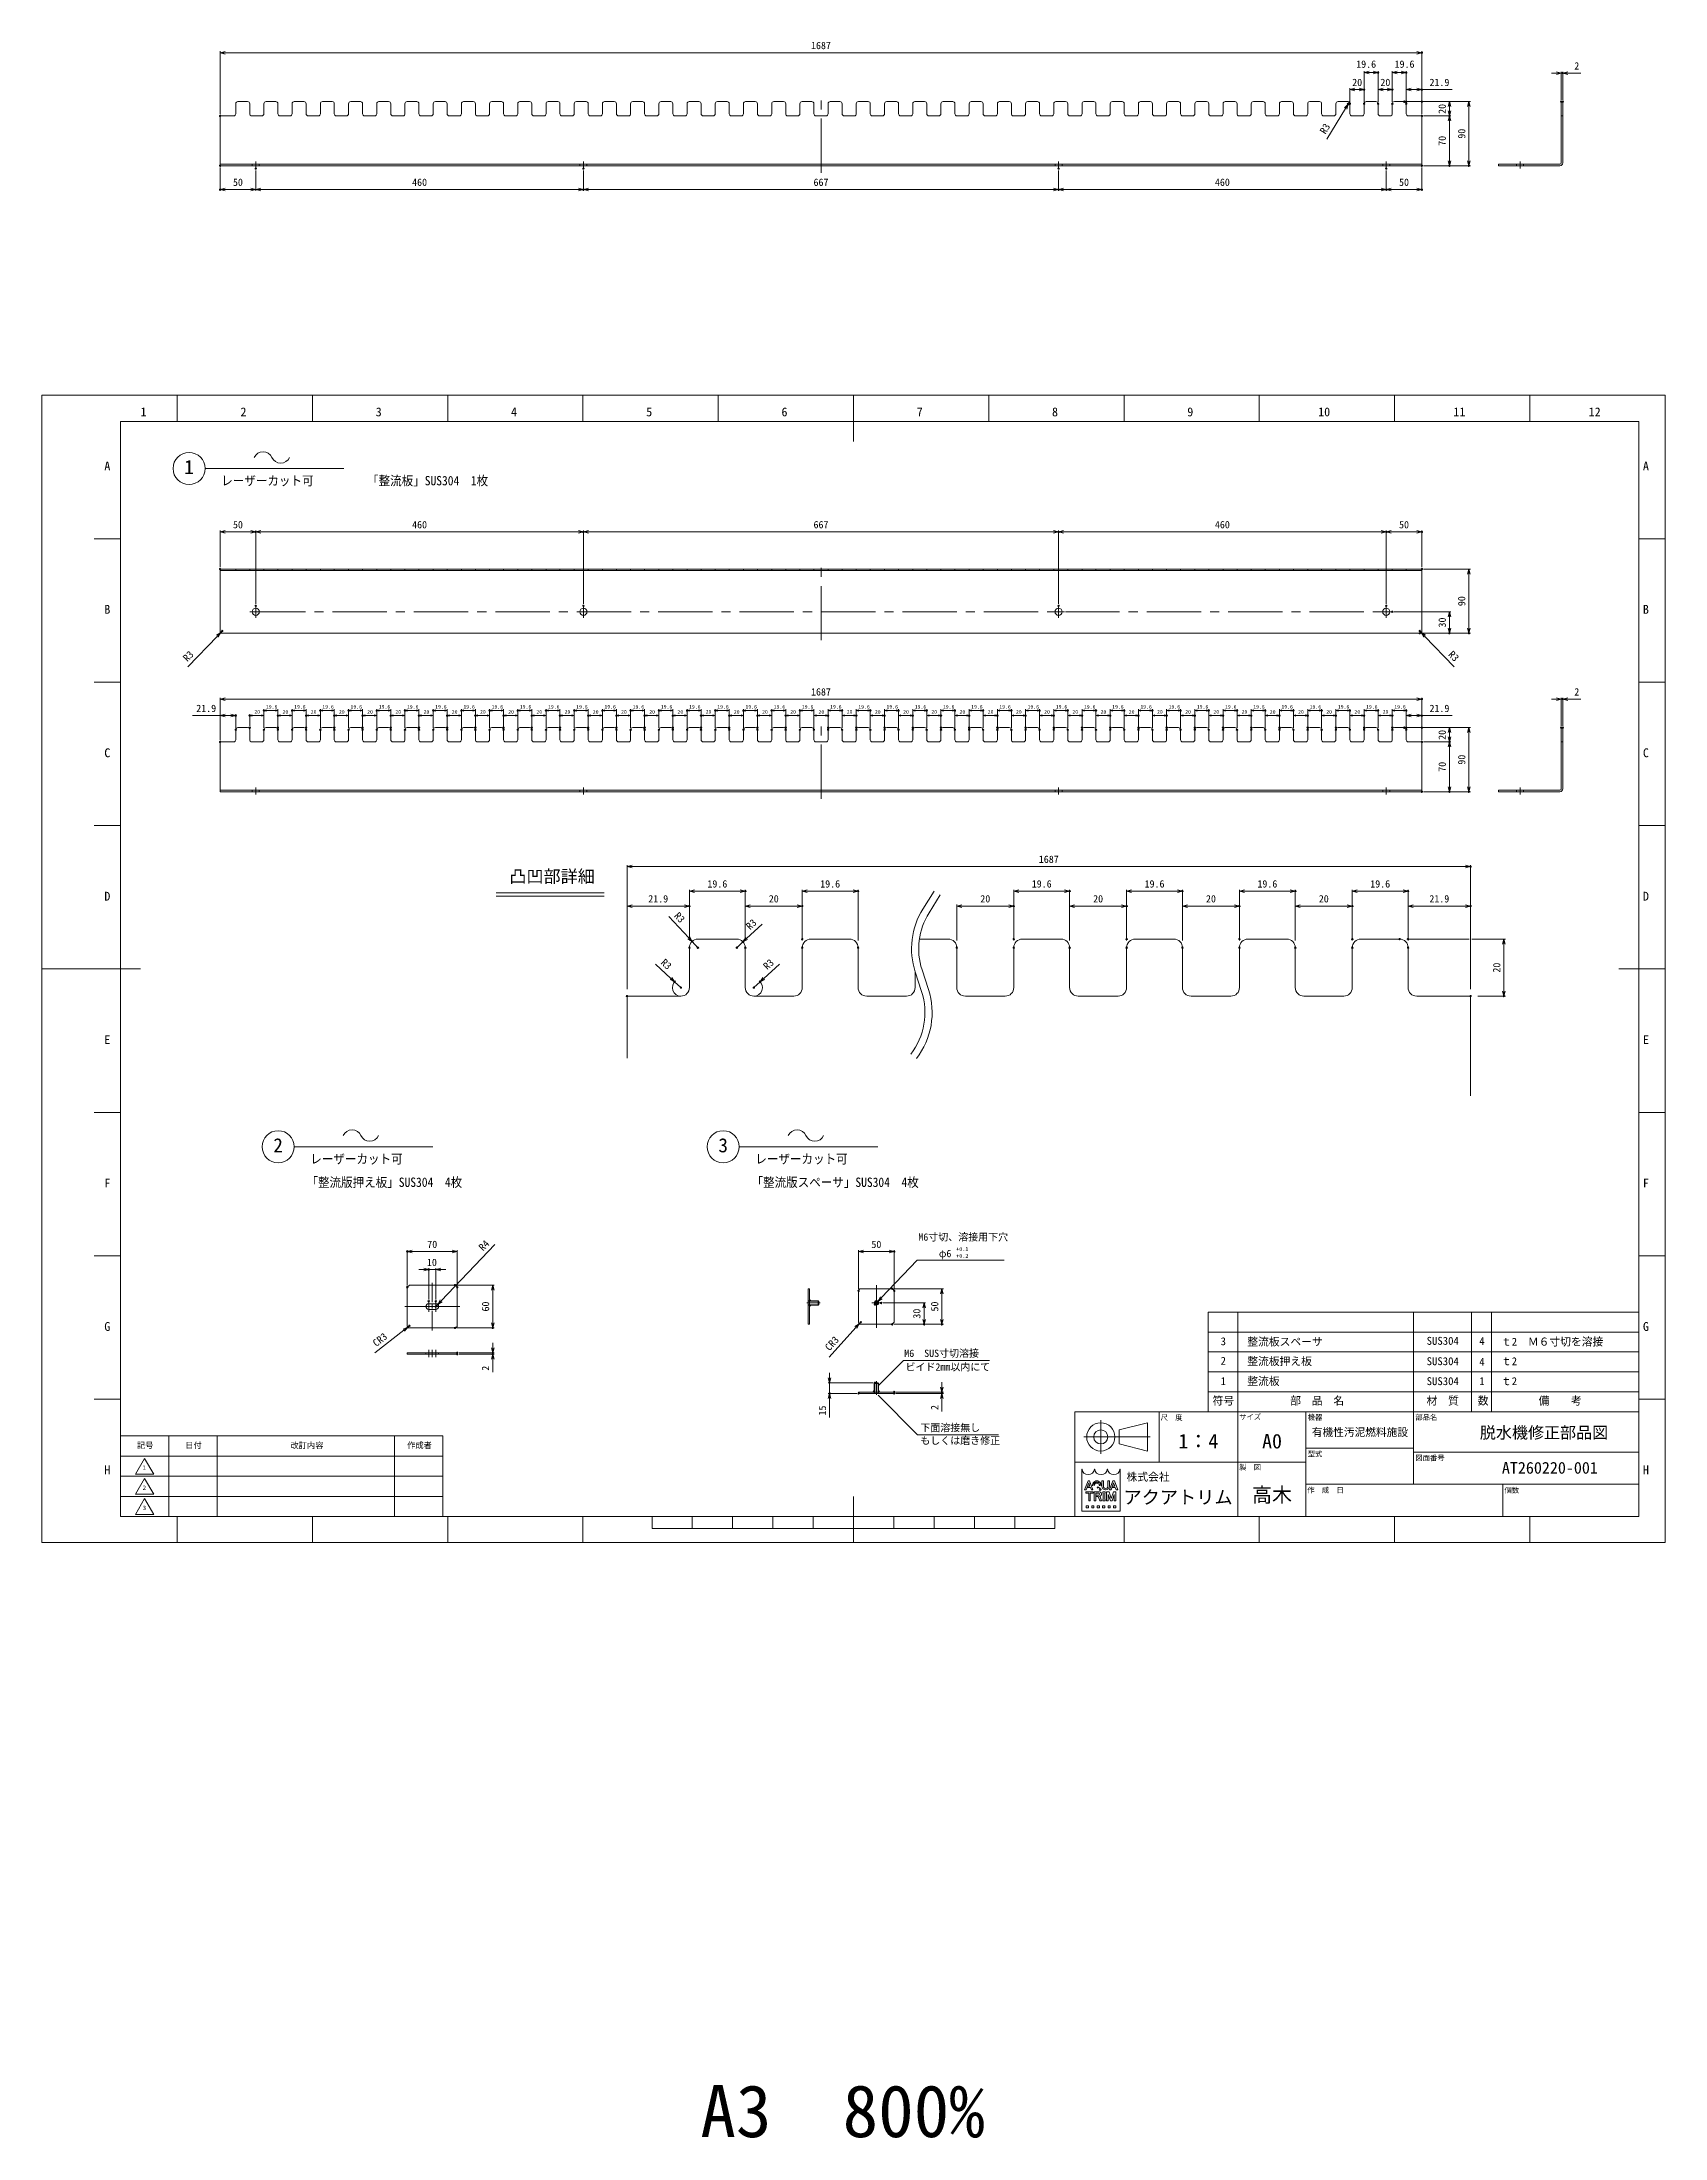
# Model space of a CAD drawing. Units: millimetres at full size, with parts at other scales. Extents: x -34906 to 7411, y -8440 to 3030.
# Drawn here: x -12986 to -10707, y -8347 to -5403 of the extents above; entities that cross this region are included whole.
import ezdxf
from ezdxf.enums import TextEntityAlignment as Align

# ---------------------------------------------------------------- set-up
doc = ezdxf.new("R2010")
doc.units = ezdxf.units.MM
doc.header["$LTSCALE"] = 4
doc.header["$PDMODE"] = 32
doc.header["$PDSIZE"] = 2
doc.linetypes.add('USER1', pattern=[28.575, 19.05, -3.175, 3.175, -3.175])
doc.linetypes.add('USER4', pattern=[4.7625, 3.175, -1.5875])
for name, color, linetype, lineweight in [('0-1_Defpoints', 7, 'Continuous', 18), ('0-2_01_外形線', 7, 'Continuous', 18), ('0-3_04_中心線', 7, 'USER1', 9), ('0-4_06_文字', 7, 'Continuous', 9), ('0-5_07_寸法線', 7, 'Continuous', 9), ('0-6_02_細線', 5, 'Continuous', 18), ('0-7_99_図枠', 7, 'Continuous', 18), ('0-9_10_補助線', 8, 'Continuous', 18), ('0-A_03_かくれ線', 6, 'USER4', 18)]:
    doc.layers.add(name, color=color, linetype=linetype, lineweight=lineweight)
doc.layers.add('0-F_06_PHANTOM', color=4, linetype='Continuous')
doc.styles.add('ＭＳ ゴシック', font='')
doc.styles.get('ＭＳ ゴシック').set_extended_font_data('MS Gothic')

msp = doc.modelspace()

# ---------------------------------------------------------------- texts
at = {"layer": '0-4_06_文字', "color": 134, "style": 'ＭＳ ゴシック'}
for s, p in [('1', (-12786.22, -6015.885)), ('2', (-12661.209, -6968.301)), ('3', (-12036.396, -6968.301))]:
    msp.add_text(s, height=19.79, dxfattribs=at).set_placement(p, align=Align.BOTTOM_LEFT)
at = {"layer": '0-4_06_文字', "style": 'ＭＳ ゴシック', "width": 0.9}
for s, p in [('レーザーカット可', (-12734.308, -6029.725)), ('「整流板」SUS304\u30001枚', (-12529.643, -6029.725)), ('レーザーカット可', (-12609.296, -6982.141)), ('レーザーカット可', (-11984.483, -6982.141)), ('「整流版押え板」SUS304\u30004枚', (-12614.709, -7014.946)), ('「整流版スペーサ」SUS304\u30004枚', (-11989.897, -7014.946))]:
    msp.add_text(s, height=13.2, dxfattribs=at).set_placement(p, align=Align.BOTTOM_LEFT)
at = {"layer": '0-4_06_文字', "style": 'ＭＳ ゴシック'}
for s, height, p in [('凸凹部詳細', 17.6, (-12329.836, -6589.007)), ('φ6', 10.26, (-11726.851, -7112.694)), ('+0.1', 5.499, (-11702.561, -7102.666)), ('+0.2', 5.499, (-11702.561, -7112.269)), ('ビイド2㎜以内にて', 10.26, (-11773.737, -7271.992)), ('下面溶接無し', 10.26, (-11752.836, -7357.29)), ('もしくは磨き修正', 10.26, (-11752.836, -7375.366))]:
    msp.add_text(s, height=height, dxfattribs=at).set_placement(p, align=Align.BOTTOM_LEFT)
at = {"layer": '0-5_07_寸法線', "style": 'ＭＳ ゴシック'}
for s, height, p in [('1687', 10.26, (-11906.324, -5416.264)), ('19.6', 10.26, (-11140.993, -5442.437)), ('19.6', 10.26, (-11087.101, -5442.437)), ('2', 10.26, (-10834.81, -5444.887)), ('20', 10.26, (-11146.622, -5468.074)), ('20', 10.26, (-11107.022, -5468.074)), ('21.9', 10.26, (-11038.091, -5468.074)), ('50', 10.26, (-12717.824, -5608.311)), ('460', 10.26, (-12466.324, -5608.311)), ('667', 10.26, (-11902.824, -5608.311)), ('460', 10.26, (-11339.324, -5608.311)), ('50', 10.26, (-11080.824, -5608.311)), ('50', 10.26, (-12717.824, -6089.125)), ('460', 10.26, (-12466.324, -6089.125)), ('667', 10.26, (-11902.824, -6089.125)), ('460', 10.26, (-11339.324, -6089.125)), ('50', 10.26, (-11080.824, -6089.125)), ('1687', 10.26, (-11906.324, -6323.943)), ('2', 10.26, (-10834.81, -6323.943)), ('21.9', 10.26, (-12769.376, -6347.13)), ('20', 5.132, (-12687.824, -6347.93)), ('19.6', 5.132, (-12671.524, -6340.889)), ('20', 5.132, (-12648.224, -6347.93)), ('19.6', 5.132, (-12631.924, -6340.889)), ('20', 5.132, (-12608.624, -6347.93)), ('19.6', 5.132, (-12592.324, -6340.889)), ('20', 5.132, (-12569.024, -6347.93)), ('19.6', 5.132, (-12552.724, -6340.889)), ('20', 5.132, (-12529.424, -6347.93)), ('19.6', 5.132, (-12513.124, -6340.889)), ('20', 5.132, (-12489.824, -6347.93)), ('19.6', 5.132, (-12473.524, -6340.889)), ('20', 5.132, (-12450.224, -6347.93)), ('19.6', 5.132, (-12433.924, -6340.889)), ('20', 5.132, (-12410.624, -6347.93)), ('19.6', 5.132, (-12394.324, -6340.889)), ('20', 5.132, (-12371.024, -6347.93)), ('19.6', 5.132, (-12354.724, -6340.889)), ('20', 5.132, (-12331.424, -6347.93)), ('19.6', 5.132, (-12315.124, -6340.889)), ('20', 5.132, (-12291.824, -6347.93)), ('19.6', 5.132, (-12275.524, -6340.889)), ('20', 5.132, (-12252.224, -6347.93)), ('19.6', 5.132, (-12235.924, -6340.889)), ('20', 5.132, (-12212.624, -6347.93)), ('19.6', 5.132, (-12196.324, -6340.889)), ('20', 5.132, (-12173.024, -6347.93)), ('19.6', 5.132, (-12156.724, -6340.889)), ('20', 5.132, (-12133.424, -6347.93)), ('19.6', 5.132, (-12117.124, -6340.889)), ('20', 5.132, (-12093.824, -6347.93)), ('19.6', 5.132, (-12077.524, -6340.889)), ('20', 5.132, (-12054.224, -6347.93)), ('19.6', 5.132, (-12037.924, -6340.889)), ('20', 5.132, (-12014.624, -6347.93)), ('19.6', 5.132, (-11998.324, -6340.889)), ('20', 5.132, (-11975.024, -6347.93)), ('19.6', 5.132, (-11958.724, -6340.889)), ('20', 5.132, (-11935.424, -6347.93)), ('19.6', 5.132, (-11919.124, -6340.889)), ('20', 5.132, (-11895.824, -6347.93)), ('19.6', 5.132, (-11879.524, -6340.889)), ('20', 5.132, (-11856.224, -6347.93)), ('19.6', 5.132, (-11839.924, -6340.889)), ('20', 5.132, (-11816.624, -6347.93)), ('19.6', 5.132, (-11800.324, -6340.889)), ('20', 5.132, (-11777.024, -6347.93)), ('19.6', 5.132, (-11760.724, -6340.889)), ('20', 5.132, (-11737.424, -6347.93)), ('19.6', 5.132, (-11721.124, -6340.889)), ('20', 5.132, (-11697.824, -6347.93)), ('19.6', 5.132, (-11681.524, -6340.889)), ('20', 5.132, (-11658.224, -6347.93)), ('19.6', 5.132, (-11641.924, -6340.889)), ('20', 5.132, (-11618.624, -6347.93)), ('19.6', 5.132, (-11602.324, -6340.889)), ('20', 5.132, (-11579.024, -6347.93)), ('19.6', 5.132, (-11562.724, -6340.889)), ('20', 5.132, (-11539.424, -6347.93)), ('19.6', 5.132, (-11523.124, -6340.889)), ('20', 5.132, (-11499.824, -6347.93)), ('19.6', 5.132, (-11483.524, -6340.889)), ('20', 5.132, (-11460.224, -6347.93)), ('19.6', 5.132, (-11443.924, -6340.889)), ('20', 5.132, (-11420.624, -6347.93)), ('19.6', 5.132, (-11404.324, -6340.889)), ('20', 5.132, (-11381.024, -6347.93)), ('19.6', 5.132, (-11364.724, -6340.889)), ('20', 5.132, (-11341.424, -6347.93)), ('19.6', 5.132, (-11325.124, -6340.889)), ('20', 5.132, (-11301.824, -6347.93)), ('19.6', 5.132, (-11285.524, -6340.889)), ('20', 5.132, (-11262.224, -6347.93)), ('19.6', 5.132, (-11245.924, -6340.889)), ('20', 5.132, (-11222.624, -6347.93)), ('19.6', 5.132, (-11206.324, -6340.889)), ('20', 5.132, (-11183.024, -6347.93)), ('19.6', 5.132, (-11166.724, -6340.889)), ('20', 5.132, (-11143.424, -6347.93)), ('19.6', 5.132, (-11127.124, -6340.889)), ('20', 5.132, (-11103.824, -6347.93)), ('19.6', 5.132, (-11087.524, -6340.889)), ('21.9', 10.26, (-11038.091, -6347.13)), ('1687', 10.26, (-11586.543, -6559.03)), ('19.6', 10.26, (-12051.811, -6593.594)), ('19.6', 10.26, (-11893.411, -6593.594)), ('19.6', 10.26, (-11596.475, -6593.594)), ('19.6', 10.26, (-11438.075, -6593.594)), ('19.6', 10.26, (-11279.675, -6593.594)), ('19.6', 10.26, (-11121.275, -6593.594)), ('21.9', 10.26, (-12134.811, -6614.535)), ('20', 10.26, (-11965.611, -6614.535)), ('20', 10.26, (-11668.675, -6614.535)), ('20', 10.26, (-11510.275, -6614.535)), ('20', 10.26, (-11351.875, -6614.535)), ('20', 10.26, (-11193.475, -6614.535)), ('21.9', 10.26, (-11038.275, -6614.535)), ('70', 10.26, (-12445.067, -7099.802)), ('50', 10.26, (-11821.56, -7099.802)), ('M6寸切、溶接用下穴', 10.26, (-11755.66, -7089.534)), ('10', 10.26, (-12445.517, -7125.117)), ('M6\u3000SUS寸切溶接', 10.26, (-11775.431, -7252.786))]:
    msp.add_text(s, height=height, dxfattribs=at).set_placement(p, align=Align.BOTTOM_LEFT)
for s, rotation, p in [('20', 90, (-11012.127, -5504.11)), ('R3', 58.996, (-11181.5, -5535.009)), ('90', 90, (-10984.746, -5538.931)), ('70', 90, (-11012.127, -5548.931)), ('90', 90, (-10984.746, -6195.34)), ('30', 90, (-11012.127, -6225.34)), ('R3', 46.26, (-12779.52, -6276.244)), ('R3', 313.74, (-11014.807, -6266.129)), ('20', 90, (-11012.127, -6383.166)), ('70', 90, (-11012.127, -6427.987)), ('90', 90, (-10984.746, -6417.987)), ('R3', 313.138, (-12101.568, -6633.086)), ('R3', 43.006, (-11989.793, -6652.872)), ('R3', 317.278, (-12120.223, -6699.478)), ('R3', 42.653, (-11965.656, -6709.001)), ('20', 90, (-10935.636, -6710.025)), ('R4', 46.436, (-12364.329, -7103.735)), ('60', 90, (-12355.09, -7185.909)), ('50', 90, (-11724.584, -7185.909)), ('30', 90, (-11749.698, -7195.909)), ('CR3', 38.037, (-12514.723, -7238.306)), ('CR3', 47.978, (-11878.038, -7243.951)), ('2', 90, (-12355.09, -7269.07)), ('15', 90, (-11882.211, -7331.963)), ('2', 90, (-11724.584, -7324.197))]:
    msp.add_text(s, height=10.26, rotation=rotation, dxfattribs=at).set_placement(p, align=Align.BOTTOM_LEFT)
at = {"layer": '0-7_99_図枠', "style": 'ＭＳ ゴシック'}
for s, height, p in [('2', 12.44, (-12707.341, -5932.554)), ('3', 12.44, (-12517.459, -5932.554)), ('6', 12.44, (-11947.813, -5932.554)), ('8', 12.44, (-11568.049, -5932.554)), ('9', 12.44, (-11378.167, -5932.554)), ('10', 12.44, (-11194.457, -5932.554)), ('12', 12.44, (-10814.693, -5932.554)), ('1', 12.44, (-12847.669, -5932.554)), ('4', 12.44, (-12327.577, -5932.554)), ('5', 12.44, (-12137.695, -5932.554)), ('7', 12.44, (-11757.931, -5932.554)), ('11', 12.44, (-11004.575, -5932.554)), ('A', 12.44, (-12898.42, -6008.445)), ('A', 12.44, (-10738.523, -6008.445)), ('B', 12.44, (-12898.42, -6209.855)), ('B', 12.44, (-10738.523, -6209.855)), ('C', 12.44, (-12898.42, -6411.266)), ('C', 12.44, (-10738.523, -6411.266)), ('D', 12.44, (-12898.42, -6612.676)), ('D', 12.44, (-10738.523, -6612.676)), ('E', 12.44, (-12898.42, -6814.087)), ('E', 12.44, (-10738.523, -6814.087)), ('F', 12.44, (-12898.42, -7015.497)), ('F', 12.44, (-10738.523, -7015.497)), ('G', 12.44, (-12898.42, -7216.908)), ('G', 12.44, (-10738.523, -7216.908)), ('3', 11.09, (-11331.346, -7236.586)), ('整流板スペーサ', 11.09, (-11293.922, -7237.189)), ('SUS304', 11.09, (-11042.132, -7235.984)), ('4', 11.09, (-10968.207, -7236.285)), ('ｔ2\u3000Ｍ６寸切を溶接', 11.09, (-10937.82, -7237.189)), ('2', 11.09, (-11331.346, -7263.994)), ('整流板押え板', 11.09, (-11293.922, -7264.596)), ('SUS304', 11.09, (-11042.132, -7264.596)), ('4', 11.09, (-10968.207, -7265.5)), ('ｔ2', 11.09, (-10937.82, -7264.596)), ('1', 11.09, (-11331.346, -7292.607)), ('整流板', 11.09, (-11293.922, -7292.607)), ('SUS304', 11.09, (-11042.132, -7292.607)), ('1', 11.09, (-10968.207, -7292.607)), ('ｔ2', 11.09, (-10937.82, -7292.607)), ('符号', 11.09, (-11342.687, -7320.087)), ('サイズ', 7.331, (-11305.272, -7339.792)), ('部\u3000品\u3000名', 11.09, (-11233.599, -7320.087)), ('材\u3000質', 11.09, (-11042.291, -7320.087)), ('数', 11.09, (-10970.415, -7320.087)), ('備\u3000\u3000考', 11.09, (-10885.017, -7320.087)), ('尺\u3000度', 7.331, (-11415.586, -7340.538)), ('1：4', 20.53, (-11390.602, -7384.444)), ('A0', 20.53, (-11273.141, -7384.444)), ('機器', 7.331, (-11209.033, -7340.373)), ('有機性汚泥燃料施設', 11, (-11203.301, -7364.228)), ('部品名', 7.331, (-11057.986, -7340.373)), ('脱水機修正部品図', 16.5, (-10967.385, -7369.182)), ('記号', 8.295, (-12852.649, -7380.424)), ('日付', 8.295, (-12784.763, -7380.424)), ('改訂内容', 8.295, (-12637.163, -7380.617)), ('作成者', 8.295, (-12473.363, -7380.424)), ('型式', 7.331, (-11209.033, -7391.787)), ('図面番号', 7.331, (-11057.986, -7397.444)), ('H', 12.44, (-12898.42, -7418.319)), ('1', 6.221, (-12844.606, -7410.081)), ('株式会社', 11.09, (-11463.414, -7427.028)), ('製\u3000図', 7.331, (-11305.272, -7410.506)), ('AT260220-001', 16.5, (-10936.452, -7418.576)), ('H', 12.44, (-10738.523, -7418.319)), ('2', 6.221, (-12844.606, -7438.366)), ('アクアトリム', 18.72, (-11467.688, -7461.685)), ('高木', 20.53, (-11287.141, -7459.878)), ('作\u3000成\u3000日', 7.331, (-11209.724, -7442.581)), ('個数', 7.331, (-10932.834, -7442.858)), ('3', 6.221, (-12844.606, -7466.652))]:
    msp.add_text(s, height=height, dxfattribs=at).set_placement(p, align=Align.BOTTOM_LEFT)
at = {"layer": '0-F_06_PHANTOM', "style": 'ＭＳ ゴシック'}
msp.add_text('A3\u3000800%', height=73.31, dxfattribs=at).set_placement((-12061.667, -8367.344), align=Align.BOTTOM_LEFT)

# ---------------------------------------------------------------- blocks, each defined once
blk = doc.blocks.new('AM_BALLOON1')
at = {"layer": '0-9_10_補助線', "color": 3, "lineweight": 9}
blk.add_circle((0, 0), 2.5, dxfattribs=at)

# ---------------------------------------------------------------- linework, layer by layer
at = {"layer": '0-1_Defpoints'}
msp.add_lwpolyline([(-12985.993, -7510.374), (-10707.409, -7510.374), (-10707.409, -5899.254), (-12985.993, -5899.254)], close=True, dxfattribs=at)
at = {"layer": '0-2_01_外形線'}
for p, q in [((-12713.924, -5489.931), (-12713.924, -5503.931)), ((-12697.324, -5486.931), (-12710.924, -5486.931)), ((-12694.324, -5503.931), (-12694.324, -5489.931)), ((-12674.324, -5489.931), (-12674.324, -5503.931)), ((-12657.724, -5486.931), (-12671.324, -5486.931)), ((-12654.724, -5503.931), (-12654.724, -5489.931)), ((-12634.724, -5489.931), (-12634.724, -5503.931)), ((-12618.124, -5486.931), (-12631.724, -5486.931)), ((-12615.124, -5503.931), (-12615.124, -5489.931)), ((-12595.124, -5489.931), (-12595.124, -5503.931)), ((-12578.524, -5486.931), (-12592.124, -5486.931)), ((-12575.524, -5503.931), (-12575.524, -5489.931)), ((-12555.524, -5489.931), (-12555.524, -5503.931)), ((-12538.924, -5486.931), (-12552.524, -5486.931)), ((-12535.924, -5503.931), (-12535.924, -5489.931)), ((-12515.924, -5489.931), (-12515.924, -5503.931)), ((-12499.324, -5486.931), (-12512.924, -5486.931)), ((-12496.324, -5503.931), (-12496.324, -5489.931)), ((-12476.324, -5489.931), (-12476.324, -5503.931)), ((-12459.724, -5486.931), (-12473.324, -5486.931)), ((-12456.724, -5503.931), (-12456.724, -5489.931)), ((-12436.724, -5489.931), (-12436.724, -5503.931)), ((-12420.124, -5486.931), (-12433.724, -5486.931)), ((-12417.124, -5503.931), (-12417.124, -5489.931)), ((-12397.124, -5489.931), (-12397.124, -5503.931)), ((-12380.524, -5486.931), (-12394.124, -5486.931)), ((-12377.524, -5503.931), (-12377.524, -5489.931)), ((-12357.524, -5489.931), (-12357.524, -5503.931)), ((-12340.924, -5486.931), (-12354.524, -5486.931)), ((-12337.924, -5503.931), (-12337.924, -5489.931)), ((-12317.924, -5489.931), (-12317.924, -5503.931)), ((-12301.324, -5486.931), (-12314.924, -5486.931)), ((-12298.324, -5503.931), (-12298.324, -5489.931)), ((-12278.324, -5489.931), (-12278.324, -5503.931)), ((-12261.724, -5486.931), (-12275.324, -5486.931)), ((-12258.724, -5503.931), (-12258.724, -5489.931)), ((-12238.724, -5489.931), (-12238.724, -5503.931)), ((-12222.124, -5486.931), (-12235.724, -5486.931)), ((-12219.124, -5503.931), (-12219.124, -5489.931)), ((-12199.124, -5489.931), (-12199.124, -5503.931)), ((-12182.524, -5486.931), (-12196.124, -5486.931)), ((-12179.524, -5503.931), (-12179.524, -5489.931)), ((-12159.524, -5489.931), (-12159.524, -5503.931)), ((-12142.924, -5486.931), (-12156.524, -5486.931)), ((-12139.924, -5503.931), (-12139.924, -5489.931)), ((-12119.924, -5489.931), (-12119.924, -5503.931)), ((-12103.324, -5486.931), (-12116.924, -5486.931)), ((-12100.324, -5503.931), (-12100.324, -5489.931)), ((-12080.324, -5489.931), (-12080.324, -5503.931)), ((-12063.724, -5486.931), (-12077.324, -5486.931)), ((-12060.724, -5503.931), (-12060.724, -5489.931)), ((-12040.724, -5489.931), (-12040.724, -5503.931)), ((-12024.124, -5486.931), (-12037.724, -5486.931)), ((-12021.124, -5503.931), (-12021.124, -5489.931)), ((-12001.124, -5489.931), (-12001.124, -5503.931)), ((-11984.524, -5486.931), (-11998.124, -5486.931)), ((-11981.524, -5503.931), (-11981.524, -5489.931)), ((-11961.524, -5489.931), (-11961.524, -5503.931)), ((-11944.924, -5486.931), (-11958.524, -5486.931)), ((-11941.924, -5503.931), (-11941.924, -5489.931)), ((-11921.924, -5489.931), (-11921.924, -5503.931)), ((-11905.324, -5486.931), (-11918.924, -5486.931)), ((-11902.324, -5503.931), (-11902.324, -5489.931)), ((-11882.324, -5489.931), (-11882.324, -5503.931)), ((-11865.724, -5486.931), (-11879.324, -5486.931)), ((-11862.724, -5503.931), (-11862.724, -5489.931)), ((-11842.724, -5489.931), (-11842.724, -5503.931)), ((-11826.124, -5486.931), (-11839.724, -5486.931)), ((-11823.124, -5503.931), (-11823.124, -5489.931)), ((-11803.124, -5489.931), (-11803.124, -5503.931)), ((-11786.524, -5486.931), (-11800.124, -5486.931)), ((-11783.524, -5503.931), (-11783.524, -5489.931)), ((-11763.524, -5489.931), (-11763.524, -5503.931)), ((-11746.924, -5486.931), (-11760.524, -5486.931)), ((-11743.924, -5503.931), (-11743.924, -5489.931)), ((-11723.924, -5489.931), (-11723.924, -5503.931)), ((-11707.324, -5486.931), (-11720.924, -5486.931)), ((-11704.324, -5503.931), (-11704.324, -5489.931)), ((-11684.324, -5489.931), (-11684.324, -5503.931)), ((-11667.724, -5486.931), (-11681.324, -5486.931)), ((-11664.724, -5503.931), (-11664.724, -5489.931)), ((-11644.724, -5489.931), (-11644.724, -5503.931)), ((-11628.124, -5486.931), (-11641.724, -5486.931)), ((-11625.124, -5503.931), (-11625.124, -5489.931)), ((-11605.124, -5489.931), (-11605.124, -5503.931)), ((-11588.524, -5486.931), (-11602.124, -5486.931)), ((-11585.524, -5503.931), (-11585.524, -5489.931)), ((-11565.524, -5489.931), (-11565.524, -5503.931)), ((-11548.924, -5486.931), (-11562.524, -5486.931)), ((-11545.924, -5503.931), (-11545.924, -5489.931)), ((-11525.924, -5489.931), (-11525.924, -5503.931)), ((-11509.324, -5486.931), (-11522.924, -5486.931)), ((-11506.324, -5503.931), (-11506.324, -5489.931)), ((-11486.324, -5489.931), (-11486.324, -5503.931)), ((-11469.724, -5486.931), (-11483.324, -5486.931)), ((-11466.724, -5503.931), (-11466.724, -5489.931)), ((-11446.724, -5489.931), (-11446.724, -5503.931)), ((-11430.124, -5486.931), (-11443.724, -5486.931)), ((-11427.124, -5503.931), (-11427.124, -5489.931)), ((-11407.124, -5489.931), (-11407.124, -5503.931)), ((-11390.524, -5486.931), (-11404.124, -5486.931)), ((-11387.524, -5503.931), (-11387.524, -5489.931)), ((-11367.524, -5489.931), (-11367.524, -5503.931)), ((-11350.924, -5486.931), (-11364.524, -5486.931)), ((-11347.924, -5503.931), (-11347.924, -5489.931)), ((-11327.924, -5489.931), (-11327.924, -5503.931)), ((-11311.324, -5486.931), (-11324.924, -5486.931)), ((-11308.324, -5503.931), (-11308.324, -5489.931)), ((-11288.324, -5489.931), (-11288.324, -5503.931)), ((-11271.724, -5486.931), (-11285.324, -5486.931)), ((-11268.724, -5503.931), (-11268.724, -5489.931)), ((-11248.724, -5489.931), (-11248.724, -5503.931)), ((-11232.124, -5486.931), (-11245.724, -5486.931)), ((-11229.124, -5503.931), (-11229.124, -5489.931)), ((-11209.124, -5489.931), (-11209.124, -5503.931)), ((-11192.524, -5486.931), (-11206.124, -5486.931)), ((-11189.524, -5503.931), (-11189.524, -5489.931)), ((-11169.524, -5489.931), (-11169.524, -5503.931)), ((-11152.924, -5486.931), (-11166.524, -5486.931)), ((-11149.924, -5503.931), (-11149.924, -5489.931)), ((-11129.924, -5489.931), (-11129.924, -5503.931)), ((-11113.324, -5486.931), (-11126.924, -5486.931)), ((-11110.324, -5503.931), (-11110.324, -5489.931)), ((-11090.324, -5489.931), (-11090.324, -5503.931)), ((-11073.724, -5486.931), (-11087.324, -5486.931)), ((-11070.724, -5503.931), (-11070.724, -5489.931)), ((-12716.924, -5506.931), (-12735.824, -5506.931)), ((-12677.324, -5506.931), (-12691.324, -5506.931)), ((-12637.724, -5506.931), (-12651.724, -5506.931)), ((-12598.124, -5506.931), (-12612.124, -5506.931)), ((-12558.524, -5506.931), (-12572.524, -5506.931)), ((-12518.924, -5506.931), (-12532.924, -5506.931)), ((-12479.324, -5506.931), (-12493.324, -5506.931)), ((-12439.724, -5506.931), (-12453.724, -5506.931)), ((-12400.124, -5506.931), (-12414.124, -5506.931)), ((-12360.524, -5506.931), (-12374.524, -5506.931)), ((-12320.924, -5506.931), (-12334.924, -5506.931)), ((-12281.324, -5506.931), (-12295.324, -5506.931)), ((-12241.724, -5506.931), (-12255.724, -5506.931)), ((-12202.124, -5506.931), (-12216.124, -5506.931)), ((-12162.524, -5506.931), (-12176.524, -5506.931)), ((-12122.924, -5506.931), (-12136.924, -5506.931)), ((-12083.324, -5506.931), (-12097.324, -5506.931)), ((-12043.724, -5506.931), (-12057.724, -5506.931)), ((-12004.124, -5506.931), (-12018.124, -5506.931)), ((-11964.524, -5506.931), (-11978.524, -5506.931)), ((-11924.924, -5506.931), (-11938.924, -5506.931)), ((-11885.324, -5506.931), (-11899.324, -5506.931)), ((-11845.724, -5506.931), (-11859.724, -5506.931)), ((-11806.124, -5506.931), (-11820.124, -5506.931)), ((-11766.524, -5506.931), (-11780.524, -5506.931)), ((-11726.924, -5506.931), (-11740.924, -5506.931)), ((-11687.324, -5506.931), (-11701.324, -5506.931)), ((-11647.724, -5506.931), (-11661.724, -5506.931)), ((-11608.124, -5506.931), (-11622.124, -5506.931)), ((-11568.524, -5506.931), (-11582.524, -5506.931)), ((-11528.924, -5506.931), (-11542.924, -5506.931)), ((-11489.324, -5506.931), (-11503.324, -5506.931)), ((-11449.724, -5506.931), (-11463.724, -5506.931)), ((-11410.124, -5506.931), (-11424.124, -5506.931)), ((-11370.524, -5506.931), (-11384.524, -5506.931)), ((-11330.924, -5506.931), (-11344.924, -5506.931)), ((-11291.324, -5506.931), (-11305.324, -5506.931)), ((-11251.724, -5506.931), (-11265.724, -5506.931)), ((-11212.124, -5506.931), (-11226.124, -5506.931)), ((-11172.524, -5506.931), (-11186.524, -5506.931)), ((-11132.924, -5506.931), (-11146.924, -5506.931)), ((-11093.324, -5506.931), (-11107.324, -5506.931)), ((-11048.924, -5506.931), (-11067.724, -5506.931)), ((-11048.824, -5574.931), (-12735.824, -5574.931)), ((-10941.043, -5576.931), (-10855.043, -5576.931)), ((-12735.824, -6145.34), (-11048.824, -6145.34)), ((-12713.924, -6145.34), (-12713.924, -6143.34)), ((-12694.324, -6145.34), (-12694.324, -6143.34)), ((-12674.324, -6145.34), (-12674.324, -6143.34)), ((-12654.724, -6145.34), (-12654.724, -6143.34)), ((-12634.724, -6145.34), (-12634.724, -6143.34)), ((-12615.124, -6145.34), (-12615.124, -6143.34)), ((-12595.124, -6145.34), (-12595.124, -6143.34)), ((-12575.524, -6145.34), (-12575.524, -6143.34)), ((-12555.524, -6145.34), (-12555.524, -6143.34)), ((-12535.924, -6145.34), (-12535.924, -6143.34)), ((-12515.924, -6145.34), (-12515.924, -6143.34)), ((-12496.324, -6145.34), (-12496.324, -6143.34)), ((-12476.324, -6145.34), (-12476.324, -6143.34)), ((-12456.724, -6145.34), (-12456.724, -6143.34)), ((-12436.724, -6145.34), (-12436.724, -6143.34)), ((-12417.124, -6145.34), (-12417.124, -6143.34)), ((-12397.124, -6145.34), (-12397.124, -6143.34)), ((-12377.524, -6145.34), (-12377.524, -6143.34)), ((-12357.524, -6145.34), (-12357.524, -6143.34)), ((-12337.924, -6145.34), (-12337.924, -6143.34)), ((-12317.924, -6145.34), (-12317.924, -6143.34)), ((-12298.324, -6145.34), (-12298.324, -6143.34)), ((-12278.324, -6145.34), (-12278.324, -6143.34)), ((-12258.724, -6145.34), (-12258.724, -6143.34)), ((-12238.724, -6145.34), (-12238.724, -6143.34)), ((-12219.124, -6145.34), (-12219.124, -6143.34)), ((-12199.124, -6145.34), (-12199.124, -6143.34)), ((-12179.524, -6145.34), (-12179.524, -6143.34)), ((-12159.524, -6145.34), (-12159.524, -6143.34)), ((-12139.924, -6145.34), (-12139.924, -6143.34)), ((-12119.924, -6145.34), (-12119.924, -6143.34)), ((-12100.324, -6145.34), (-12100.324, -6143.34)), ((-12080.324, -6145.34), (-12080.324, -6143.34)), ((-12060.724, -6145.34), (-12060.724, -6143.34)), ((-12040.724, -6145.34), (-12040.724, -6143.34)), ((-12021.124, -6145.34), (-12021.124, -6143.34)), ((-12001.124, -6145.34), (-12001.124, -6143.34)), ((-11981.524, -6145.34), (-11981.524, -6143.34)), ((-11961.524, -6145.34), (-11961.524, -6143.34)), ((-11941.924, -6145.34), (-11941.924, -6143.34)), ((-11921.924, -6145.34), (-11921.924, -6143.34)), ((-11902.324, -6145.34), (-11902.324, -6143.34)), ((-11882.324, -6145.34), (-11882.324, -6143.34)), ((-11862.724, -6145.34), (-11862.724, -6143.34)), ((-11842.724, -6145.34), (-11842.724, -6143.34)), ((-11823.124, -6145.34), (-11823.124, -6143.34)), ((-11803.124, -6145.34), (-11803.124, -6143.34)), ((-11783.524, -6145.34), (-11783.524, -6143.34)), ((-11763.524, -6145.34), (-11763.524, -6143.34)), ((-11743.924, -6145.34), (-11743.924, -6143.34)), ((-11723.924, -6145.34), (-11723.924, -6143.34)), ((-11704.324, -6145.34), (-11704.324, -6143.34)), ((-11684.324, -6145.34), (-11684.324, -6143.34)), ((-11664.724, -6145.34), (-11664.724, -6143.34)), ((-11644.724, -6145.34), (-11644.724, -6143.34)), ((-11625.124, -6145.34), (-11625.124, -6143.34)), ((-11605.124, -6145.34), (-11605.124, -6143.34)), ((-11585.524, -6145.34), (-11585.524, -6143.34)), ((-11565.524, -6145.34), (-11565.524, -6143.34)), ((-11545.924, -6145.34), (-11545.924, -6143.34)), ((-11525.924, -6145.34), (-11525.924, -6143.34)), ((-11506.324, -6145.34), (-11506.324, -6143.34)), ((-11486.324, -6145.34), (-11486.324, -6143.34)), ((-11466.724, -6145.34), (-11466.724, -6143.34)), ((-11446.724, -6145.34), (-11446.724, -6143.34)), ((-11427.124, -6145.34), (-11427.124, -6143.34)), ((-11407.124, -6145.34), (-11407.124, -6143.34)), ((-11387.524, -6145.34), (-11387.524, -6143.34)), ((-11367.524, -6145.34), (-11367.524, -6143.34)), ((-11347.924, -6145.34), (-11347.924, -6143.34)), ((-11327.924, -6145.34), (-11327.924, -6143.34)), ((-11308.324, -6145.34), (-11308.324, -6143.34)), ((-11288.324, -6145.34), (-11288.324, -6143.34)), ((-11268.724, -6145.34), (-11268.724, -6143.34)), ((-11248.724, -6145.34), (-11248.724, -6143.34)), ((-11229.124, -6145.34), (-11229.124, -6143.34)), ((-11209.124, -6145.34), (-11209.124, -6143.34)), ((-11189.524, -6145.34), (-11189.524, -6143.34)), ((-11169.524, -6145.34), (-11169.524, -6143.34)), ((-11149.924, -6145.34), (-11149.924, -6143.34)), ((-11129.924, -6145.34), (-11129.924, -6143.34)), ((-11110.324, -6145.34), (-11110.324, -6143.34)), ((-11090.324, -6145.34), (-11090.324, -6143.34)), ((-11070.724, -6145.34), (-11070.724, -6143.34)), ((-12732.824, -6233.34), (-11128.824, -6233.34)), ((-12716.924, -6385.987), (-12735.824, -6385.987)), ((-12713.924, -6368.987), (-12713.924, -6382.987)), ((-12697.324, -6365.987), (-12710.924, -6365.987)), ((-12694.324, -6382.987), (-12694.324, -6368.987)), ((-12677.324, -6385.987), (-12691.324, -6385.987)), ((-12674.324, -6368.987), (-12674.324, -6382.987)), ((-12657.724, -6365.987), (-12671.324, -6365.987)), ((-12654.724, -6382.987), (-12654.724, -6368.987)), ((-12637.724, -6385.987), (-12651.724, -6385.987)), ((-12634.724, -6368.987), (-12634.724, -6382.987)), ((-12618.124, -6365.987), (-12631.724, -6365.987)), ((-12615.124, -6382.987), (-12615.124, -6368.987)), ((-12598.124, -6385.987), (-12612.124, -6385.987)), ((-12595.124, -6368.987), (-12595.124, -6382.987)), ((-12578.524, -6365.987), (-12592.124, -6365.987)), ((-12575.524, -6382.987), (-12575.524, -6368.987)), ((-12558.524, -6385.987), (-12572.524, -6385.987)), ((-12555.524, -6368.987), (-12555.524, -6382.987)), ((-12538.924, -6365.987), (-12552.524, -6365.987)), ((-12535.924, -6382.987), (-12535.924, -6368.987)), ((-12518.924, -6385.987), (-12532.924, -6385.987)), ((-12515.924, -6368.987), (-12515.924, -6382.987)), ((-12499.324, -6365.987), (-12512.924, -6365.987)), ((-12496.324, -6382.987), (-12496.324, -6368.987)), ((-12479.324, -6385.987), (-12493.324, -6385.987)), ((-12476.324, -6368.987), (-12476.324, -6382.987)), ((-12459.724, -6365.987), (-12473.324, -6365.987)), ((-12456.724, -6382.987), (-12456.724, -6368.987)), ((-12439.724, -6385.987), (-12453.724, -6385.987)), ((-12436.724, -6368.987), (-12436.724, -6382.987)), ((-12420.124, -6365.987), (-12433.724, -6365.987)), ((-12417.124, -6382.987), (-12417.124, -6368.987)), ((-12400.124, -6385.987), (-12414.124, -6385.987)), ((-12397.124, -6368.987), (-12397.124, -6382.987)), ((-12380.524, -6365.987), (-12394.124, -6365.987)), ((-12377.524, -6382.987), (-12377.524, -6368.987)), ((-12360.524, -6385.987), (-12374.524, -6385.987)), ((-12357.524, -6368.987), (-12357.524, -6382.987)), ((-12340.924, -6365.987), (-12354.524, -6365.987)), ((-12337.924, -6382.987), (-12337.924, -6368.987)), ((-12320.924, -6385.987), (-12334.924, -6385.987)), ((-12317.924, -6368.987), (-12317.924, -6382.987)), ((-12301.324, -6365.987), (-12314.924, -6365.987)), ((-12298.324, -6382.987), (-12298.324, -6368.987)), ((-12281.324, -6385.987), (-12295.324, -6385.987)), ((-12278.324, -6368.987), (-12278.324, -6382.987)), ((-12261.724, -6365.987), (-12275.324, -6365.987)), ((-12258.724, -6382.987), (-12258.724, -6368.987)), ((-12241.724, -6385.987), (-12255.724, -6385.987)), ((-12238.724, -6368.987), (-12238.724, -6382.987)), ((-12222.124, -6365.987), (-12235.724, -6365.987)), ((-12219.124, -6382.987), (-12219.124, -6368.987)), ((-12202.124, -6385.987), (-12216.124, -6385.987)), ((-12199.124, -6368.987), (-12199.124, -6382.987)), ((-12182.524, -6365.987), (-12196.124, -6365.987)), ((-12179.524, -6382.987), (-12179.524, -6368.987)), ((-12162.524, -6385.987), (-12176.524, -6385.987)), ((-12159.524, -6368.987), (-12159.524, -6382.987)), ((-12142.924, -6365.987), (-12156.524, -6365.987)), ((-12139.924, -6382.987), (-12139.924, -6368.987)), ((-12122.924, -6385.987), (-12136.924, -6385.987)), ((-12119.924, -6368.987), (-12119.924, -6382.987)), ((-12103.324, -6365.987), (-12116.924, -6365.987)), ((-12100.324, -6382.987), (-12100.324, -6368.987)), ((-12083.324, -6385.987), (-12097.324, -6385.987)), ((-12080.324, -6368.987), (-12080.324, -6382.987)), ((-12063.724, -6365.987), (-12077.324, -6365.987)), ((-12060.724, -6382.987), (-12060.724, -6368.987)), ((-12043.724, -6385.987), (-12057.724, -6385.987)), ((-12040.724, -6368.987), (-12040.724, -6382.987)), ((-12024.124, -6365.987), (-12037.724, -6365.987)), ((-12021.124, -6382.987), (-12021.124, -6368.987)), ((-12004.124, -6385.987), (-12018.124, -6385.987)), ((-12001.124, -6368.987), (-12001.124, -6382.987)), ((-11984.524, -6365.987), (-11998.124, -6365.987)), ((-11981.524, -6382.987), (-11981.524, -6368.987)), ((-11964.524, -6385.987), (-11978.524, -6385.987)), ((-11961.524, -6368.987), (-11961.524, -6382.987)), ((-11944.924, -6365.987), (-11958.524, -6365.987)), ((-11941.924, -6382.987), (-11941.924, -6368.987)), ((-11924.924, -6385.987), (-11938.924, -6385.987)), ((-11921.924, -6368.987), (-11921.924, -6382.987)), ((-11905.324, -6365.987), (-11918.924, -6365.987)), ((-11902.324, -6382.987), (-11902.324, -6368.987)), ((-11885.324, -6385.987), (-11899.324, -6385.987)), ((-11882.324, -6368.987), (-11882.324, -6382.987)), ((-11865.724, -6365.987), (-11879.324, -6365.987)), ((-11862.724, -6382.987), (-11862.724, -6368.987)), ((-11845.724, -6385.987), (-11859.724, -6385.987)), ((-11842.724, -6368.987), (-11842.724, -6382.987)), ((-11826.124, -6365.987), (-11839.724, -6365.987)), ((-11823.124, -6382.987), (-11823.124, -6368.987)), ((-11806.124, -6385.987), (-11820.124, -6385.987)), ((-11803.124, -6368.987), (-11803.124, -6382.987)), ((-11786.524, -6365.987), (-11800.124, -6365.987)), ((-11783.524, -6382.987), (-11783.524, -6368.987)), ((-11766.524, -6385.987), (-11780.524, -6385.987)), ((-11763.524, -6368.987), (-11763.524, -6382.987)), ((-11746.924, -6365.987), (-11760.524, -6365.987)), ((-11743.924, -6382.987), (-11743.924, -6368.987)), ((-11726.924, -6385.987), (-11740.924, -6385.987)), ((-11723.924, -6368.987), (-11723.924, -6382.987)), ((-11707.324, -6365.987), (-11720.924, -6365.987)), ((-11704.324, -6382.987), (-11704.324, -6368.987)), ((-11687.324, -6385.987), (-11701.324, -6385.987)), ((-11684.324, -6368.987), (-11684.324, -6382.987)), ((-11667.724, -6365.987), (-11681.324, -6365.987)), ((-11664.724, -6382.987), (-11664.724, -6368.987)), ((-11647.724, -6385.987), (-11661.724, -6385.987)), ((-11644.724, -6368.987), (-11644.724, -6382.987)), ((-11628.124, -6365.987), (-11641.724, -6365.987)), ((-11625.124, -6382.987), (-11625.124, -6368.987)), ((-11608.124, -6385.987), (-11622.124, -6385.987)), ((-11605.124, -6368.987), (-11605.124, -6382.987)), ((-11588.524, -6365.987), (-11602.124, -6365.987)), ((-11585.524, -6382.987), (-11585.524, -6368.987)), ((-11568.524, -6385.987), (-11582.524, -6385.987)), ((-11565.524, -6368.987), (-11565.524, -6382.987)), ((-11548.924, -6365.987), (-11562.524, -6365.987)), ((-11545.924, -6382.987), (-11545.924, -6368.987)), ((-11528.924, -6385.987), (-11542.924, -6385.987)), ((-11525.924, -6368.987), (-11525.924, -6382.987)), ((-11509.324, -6365.987), (-11522.924, -6365.987)), ((-11506.324, -6382.987), (-11506.324, -6368.987)), ((-11489.324, -6385.987), (-11503.324, -6385.987)), ((-11486.324, -6368.987), (-11486.324, -6382.987)), ((-11469.724, -6365.987), (-11483.324, -6365.987)), ((-11466.724, -6382.987), (-11466.724, -6368.987)), ((-11449.724, -6385.987), (-11463.724, -6385.987)), ((-11446.724, -6368.987), (-11446.724, -6382.987)), ((-11430.124, -6365.987), (-11443.724, -6365.987)), ((-11427.124, -6382.987), (-11427.124, -6368.987)), ((-11410.124, -6385.987), (-11424.124, -6385.987)), ((-11407.124, -6368.987), (-11407.124, -6382.987)), ((-11390.524, -6365.987), (-11404.124, -6365.987)), ((-11387.524, -6382.987), (-11387.524, -6368.987)), ((-11370.524, -6385.987), (-11384.524, -6385.987)), ((-11367.524, -6368.987), (-11367.524, -6382.987)), ((-11350.924, -6365.987), (-11364.524, -6365.987)), ((-11347.924, -6382.987), (-11347.924, -6368.987)), ((-11330.924, -6385.987), (-11344.924, -6385.987)), ((-11327.924, -6368.987), (-11327.924, -6382.987)), ((-11311.324, -6365.987), (-11324.924, -6365.987)), ((-11308.324, -6382.987), (-11308.324, -6368.987)), ((-11291.324, -6385.987), (-11305.324, -6385.987)), ((-11288.324, -6368.987), (-11288.324, -6382.987)), ((-11271.724, -6365.987), (-11285.324, -6365.987)), ((-11268.724, -6382.987), (-11268.724, -6368.987)), ((-11251.724, -6385.987), (-11265.724, -6385.987)), ((-11248.724, -6368.987), (-11248.724, -6382.987)), ((-11232.124, -6365.987), (-11245.724, -6365.987)), ((-11229.124, -6382.987), (-11229.124, -6368.987)), ((-11212.124, -6385.987), (-11226.124, -6385.987)), ((-11209.124, -6368.987), (-11209.124, -6382.987)), ((-11192.524, -6365.987), (-11206.124, -6365.987)), ((-11189.524, -6382.987), (-11189.524, -6368.987)), ((-11172.524, -6385.987), (-11186.524, -6385.987)), ((-11169.524, -6368.987), (-11169.524, -6382.987)), ((-11152.924, -6365.987), (-11166.524, -6365.987)), ((-11149.924, -6382.987), (-11149.924, -6368.987)), ((-11132.924, -6385.987), (-11146.924, -6385.987)), ((-11129.924, -6368.987), (-11129.924, -6382.987)), ((-11113.324, -6365.987), (-11126.924, -6365.987)), ((-11110.324, -6382.987), (-11110.324, -6368.987)), ((-11093.324, -6385.987), (-11107.324, -6385.987)), ((-11090.324, -6368.987), (-11090.324, -6382.987)), ((-11073.724, -6365.987), (-11087.324, -6365.987)), ((-11070.724, -6382.987), (-11070.724, -6368.987)), ((-11048.924, -6385.987), (-11067.724, -6385.987)), ((-11048.824, -6453.987), (-12735.824, -6453.987)), ((-10941.043, -6455.987), (-10855.043, -6455.987)), ((-12077.011, -6675.025), (-12077.011, -6731.025)), ((-12010.611, -6663.025), (-12065.011, -6663.025)), ((-11998.611, -6731.025), (-11998.611, -6675.025)), ((-11918.611, -6675.025), (-11918.611, -6731.025)), ((-11852.211, -6663.025), (-11906.611, -6663.025)), ((-11840.211, -6731.025), (-11840.211, -6675.025)), ((-11713.675, -6663.025), (-11754.252, -6663.025)), ((-11701.675, -6731.025), (-11701.675, -6675.025)), ((-11621.675, -6675.025), (-11621.675, -6731.025)), ((-11555.275, -6663.025), (-11609.675, -6663.025)), ((-11543.275, -6731.025), (-11543.275, -6675.025)), ((-11463.275, -6675.025), (-11463.275, -6731.025)), ((-11396.875, -6663.025), (-11451.275, -6663.025)), ((-11384.875, -6731.025), (-11384.875, -6675.025)), ((-11304.875, -6675.025), (-11304.875, -6731.025)), ((-11238.475, -6663.025), (-11292.875, -6663.025)), ((-11226.475, -6731.025), (-11226.475, -6675.025)), ((-11146.475, -6675.025), (-11146.475, -6731.025)), ((-11080.075, -6663.025), (-11134.475, -6663.025)), ((-11068.075, -6731.025), (-11068.075, -6675.025)), ((-11760.211, -6709.438), (-11760.211, -6731.025)), ((-12164.611, -6743.025), (-12164.611, -6830.305)), ((-12089.011, -6743.025), (-12164.611, -6743.025)), ((-11930.611, -6743.025), (-11986.611, -6743.025)), ((-11772.211, -6743.025), (-11828.211, -6743.025)), ((-11633.675, -6743.025), (-11689.675, -6743.025)), ((-11475.275, -6743.025), (-11531.275, -6743.025)), ((-11316.875, -6743.025), (-11372.875, -6743.025)), ((-11158.475, -6743.025), (-11214.475, -6743.025)), ((-12473.067, -7151.909), (-12473.067, -7205.909)), ((-12403.067, -7205.909), (-12403.067, -7151.909)), ((-12433.067, -7174.909), (-12443.067, -7174.909)), ((-11908.429, -7170.909), (-11896.429, -7170.909)), ((-11908.429, -7176.909), (-11896.429, -7176.909)), ((-11896.429, -7170.909), (-11895.429, -7171.909)), ((-11896.429, -7170.909), (-11896.429, -7176.909)), ((-11896.429, -7176.909), (-11895.429, -7175.909)), ((-11895.429, -7171.909), (-11895.429, -7175.909)), ((-11839.56, -7200.909), (-11839.56, -7156.909)), ((-11836.56, -7153.909), (-11792.56, -7153.909)), ((-12470.067, -7208.909), (-12406.067, -7208.909)), ((-12433.067, -7182.909), (-12443.067, -7182.909)), ((-11792.56, -7203.909), (-11836.56, -7203.909)), ((-11817.56, -7286.963), (-11816.56, -7285.963)), ((-11817.56, -7286.963), (-11811.56, -7286.963)), ((-11817.56, -7298.963), (-11817.56, -7286.963)), ((-11816.56, -7285.963), (-11812.56, -7285.963)), ((-11811.56, -7286.963), (-11812.56, -7285.963)), ((-11811.56, -7298.963), (-11811.56, -7286.963))]:
    msp.add_line(p, q, dxfattribs=at)
for points in [[(-10851.043, -5572.931), (-10851.043, -5486.931), (-10853.043, -5486.931), (-10853.043, -5572.931)], [(-12735.824, -5506.931), (-12735.824, -5576.931), (-11048.824, -5576.931), (-11048.824, -5506.931)], [(-10855.043, -5574.931), (-10941.043, -5574.931), (-10941.043, -5576.931)], [(-11048.824, -6230.34), (-11048.824, -6143.34), (-12735.824, -6143.34), (-12735.824, -6230.34)], [(-11128.824, -6233.34), (-11068.824, -6233.34), (-11051.824, -6233.34)], [(-12735.824, -6385.987), (-12735.824, -6455.987), (-11048.824, -6455.987), (-11048.824, -6385.987)], [(-10851.043, -6451.987), (-10851.043, -6365.987), (-10853.043, -6365.987), (-10853.043, -6451.987)], [(-10855.043, -6453.987), (-10941.043, -6453.987), (-10941.043, -6455.987)], [(-10980.475, -6883.025), (-10980.475, -6743.025), (-11056.075, -6743.025)], [(-12406.067, -7148.909), (-12470.067, -7148.909), (-12473.067, -7151.909)], [(-11789.56, -7156.909), (-11789.56, -7200.909), (-11792.56, -7203.909)]]:
    msp.add_lwpolyline(points, dxfattribs=at)
for points in [[(-11910.429, -7153.909), (-11910.429, -7203.909), (-11908.429, -7203.909), (-11908.429, -7153.909)], [(-11906.429, -7170.909), (-11908.429, -7170.909), (-11908.429, -7168.909)], [(-11906.429, -7176.909), (-11908.429, -7176.909), (-11908.429, -7178.909)], [(-12473.067, -7243.836), (-12473.067, -7245.836), (-12403.067, -7245.836), (-12403.067, -7243.836)], [(-11839.56, -7300.963), (-11789.56, -7300.963), (-11789.56, -7298.963), (-11839.56, -7298.963)], [(-11817.56, -7296.963), (-11817.56, -7298.963), (-11819.56, -7298.963)], [(-11811.56, -7296.963), (-11811.56, -7298.963), (-11809.56, -7298.963)]]:
    msp.add_lwpolyline(points, close=True, dxfattribs=at)
for centre, radius in [((-12685.824, -6203.34), 5), ((-12225.824, -6203.34), 5), ((-11558.824, -6203.34), 5), ((-11098.824, -6203.34), 5), ((-11814.56, -7173.909), 3.05), ((-11814.56, -7173.909), 3), ((-11814.56, -7173.909), 2)]:
    msp.add_circle(centre, radius, dxfattribs=at)
for centre, radius, start, end in [((-12716.924, -5503.931), 3, 270, 0), ((-12710.924, -5489.931), 3, 90, 180), ((-12697.324, -5489.931), 3, 0, 90), ((-12691.324, -5503.931), 3, 180, 270), ((-12677.324, -5503.931), 3, 270, 0), ((-12671.324, -5489.931), 3, 90, 180), ((-12657.724, -5489.931), 3, 0, 90), ((-12651.724, -5503.931), 3, 180, 270), ((-12637.724, -5503.931), 3, 270, 0), ((-12631.724, -5489.931), 3, 90, 180), ((-12618.124, -5489.931), 3, 0, 90), ((-12612.124, -5503.931), 3, 180, 270), ((-12598.124, -5503.931), 3, 270, 0), ((-12592.124, -5489.931), 3, 90, 180), ((-12578.524, -5489.931), 3, 0, 90), ((-12572.524, -5503.931), 3, 180, 270), ((-12558.524, -5503.931), 3, 270, 0), ((-12552.524, -5489.931), 3, 90, 180), ((-12538.924, -5489.931), 3, 0, 90), ((-12532.924, -5503.931), 3, 180, 270), ((-12518.924, -5503.931), 3, 270, 0), ((-12512.924, -5489.931), 3, 90, 180), ((-12499.324, -5489.931), 3, 0, 90), ((-12493.324, -5503.931), 3, 180, 270), ((-12479.324, -5503.931), 3, 270, 0), ((-12473.324, -5489.931), 3, 90, 180), ((-12459.724, -5489.931), 3, 0, 90), ((-12453.724, -5503.931), 3, 180, 270), ((-12439.724, -5503.931), 3, 270, 0), ((-12433.724, -5489.931), 3, 90, 180), ((-12420.124, -5489.931), 3, 0, 90), ((-12414.124, -5503.931), 3, 180, 270), ((-12400.124, -5503.931), 3, 270, 0), ((-12394.124, -5489.931), 3, 90, 180), ((-12380.524, -5489.931), 3, 0, 90), ((-12374.524, -5503.931), 3, 180, 270), ((-12360.524, -5503.931), 3, 270, 0), ((-12354.524, -5489.931), 3, 90, 180), ((-12340.924, -5489.931), 3, 0, 90), ((-12334.924, -5503.931), 3, 180, 270), ((-12320.924, -5503.931), 3, 270, 0), ((-12314.924, -5489.931), 3, 90, 180), ((-12301.324, -5489.931), 3, 0, 90), ((-12295.324, -5503.931), 3, 180, 270), ((-12281.324, -5503.931), 3, 270, 0), ((-12275.324, -5489.931), 3, 90, 180), ((-12261.724, -5489.931), 3, 360, 90), ((-12255.724, -5503.931), 3, 180, 270), ((-12241.724, -5503.931), 3, 270, 0), ((-12235.724, -5489.931), 3, 90, 180), ((-12222.124, -5489.931), 3, 0, 90), ((-12216.124, -5503.931), 3, 180, 270), ((-12202.124, -5503.931), 3, 270, 0), ((-12196.124, -5489.931), 3, 90, 180), ((-12182.524, -5489.931), 3, 0, 90), ((-12176.524, -5503.931), 3, 180, 270), ((-12162.524, -5503.931), 3, 270, 0), ((-12156.524, -5489.931), 3, 90, 180), ((-12142.924, -5489.931), 3, 0, 90), ((-12136.924, -5503.931), 3, 180, 270), ((-12122.924, -5503.931), 3, 270, 0), ((-12116.924, -5489.931), 3, 90, 180), ((-12103.324, -5489.931), 3, 0, 90), ((-12097.324, -5503.931), 3, 180, 270), ((-12083.324, -5503.931), 3, 270, 0), ((-12077.324, -5489.931), 3, 90, 180), ((-12063.724, -5489.931), 3, 0, 90), ((-12057.724, -5503.931), 3, 180, 270), ((-12043.724, -5503.931), 3, 270, 0), ((-12037.724, -5489.931), 3, 90, 180), ((-12024.124, -5489.931), 3, 0, 90), ((-12018.124, -5503.931), 3, 180, 270), ((-12004.124, -5503.931), 3, 270, 0), ((-11998.124, -5489.931), 3, 90, 180), ((-11984.524, -5489.931), 3, 0, 90), ((-11978.524, -5503.931), 3, 180, 270), ((-11964.524, -5503.931), 3, 270, 0), ((-11958.524, -5489.931), 3, 90, 180), ((-11944.924, -5489.931), 3, 0, 90), ((-11938.924, -5503.931), 3, 180, 270), ((-11924.924, -5503.931), 3, 270, 0), ((-11918.924, -5489.931), 3, 90, 180), ((-11905.324, -5489.931), 3, 0, 90), ((-11899.324, -5503.931), 3, 180, 270), ((-11885.324, -5503.931), 3, 270, 0), ((-11879.324, -5489.931), 3, 90, 180), ((-11865.724, -5489.931), 3, 0, 90), ((-11859.724, -5503.931), 3, 180, 270), ((-11845.724, -5503.931), 3, 270, 0), ((-11839.724, -5489.931), 3, 90, 180), ((-11826.124, -5489.931), 3, 0, 90), ((-11820.124, -5503.931), 3, 180, 270), ((-11806.124, -5503.931), 3, 270, 0), ((-11800.124, -5489.931), 3, 90, 180), ((-11786.524, -5489.931), 3, 0, 90), ((-11780.524, -5503.931), 3, 180, 270), ((-11766.524, -5503.931), 3, 270, 0), ((-11760.524, -5489.931), 3, 90, 180), ((-11746.924, -5489.931), 3, 0, 90), ((-11740.924, -5503.931), 3, 180, 270), ((-11726.924, -5503.931), 3, 270, 0), ((-11720.924, -5489.931), 3, 90, 180), ((-11707.324, -5489.931), 3, 0, 90), ((-11701.324, -5503.931), 3, 180, 270), ((-11687.324, -5503.931), 3, 270, 0), ((-11681.324, -5489.931), 3, 90, 180), ((-11667.724, -5489.931), 3, 0, 90), ((-11661.724, -5503.931), 3, 180, 270), ((-11647.724, -5503.931), 3, 270, 0), ((-11641.724, -5489.931), 3, 90, 180), ((-11628.124, -5489.931), 3, 0, 90), ((-11622.124, -5503.931), 3, 180, 270), ((-11608.124, -5503.931), 3, 270, 0), ((-11602.124, -5489.931), 3, 90, 180), ((-11588.524, -5489.931), 3, 0, 90), ((-11582.524, -5503.931), 3, 180, 270), ((-11568.524, -5503.931), 3, 270, 0), ((-11562.524, -5489.931), 3, 90, 180), ((-11548.924, -5489.931), 3, 0, 90), ((-11542.924, -5503.931), 3, 180, 270), ((-11528.924, -5503.931), 3, 270, 0), ((-11522.924, -5489.931), 3, 90, 180), ((-11509.324, -5489.931), 3, 0, 90), ((-11503.324, -5503.931), 3, 180, 270), ((-11489.324, -5503.931), 3, 270, 0), ((-11483.324, -5489.931), 3, 90, 180), ((-11469.724, -5489.931), 3, 0, 90), ((-11463.724, -5503.931), 3, 180, 270), ((-11449.724, -5503.931), 3, 270, 0), ((-11443.724, -5489.931), 3, 90, 180), ((-11430.124, -5489.931), 3, 0, 90), ((-11424.124, -5503.931), 3, 180, 270), ((-11410.124, -5503.931), 3, 270, 0), ((-11404.124, -5489.931), 3, 90, 180), ((-11390.524, -5489.931), 3, 0, 90), ((-11384.524, -5503.931), 3, 180, 270), ((-11370.524, -5503.931), 3, 270, 0), ((-11364.524, -5489.931), 3, 90, 180), ((-11350.924, -5489.931), 3, 0, 90), ((-11344.924, -5503.931), 3, 180, 270), ((-11330.924, -5503.931), 3, 270, 0), ((-11324.924, -5489.931), 3, 90, 180), ((-11311.324, -5489.931), 3, 0, 90), ((-11305.324, -5503.931), 3, 180, 270), ((-11291.324, -5503.931), 3, 270, 0), ((-11285.324, -5489.931), 3, 90, 180), ((-11271.724, -5489.931), 3, 0, 90), ((-11265.724, -5503.931), 3, 180, 270), ((-11251.724, -5503.931), 3, 270, 0), ((-11245.724, -5489.931), 3, 90, 180), ((-11232.124, -5489.931), 3, 360, 90), ((-11226.124, -5503.931), 3, 180, 270), ((-11212.124, -5503.931), 3, 270, 0), ((-11206.124, -5489.931), 3, 90, 180), ((-11192.524, -5489.931), 3, 0, 90), ((-11186.524, -5503.931), 3, 180, 270), ((-11172.524, -5503.931), 3, 270, 0), ((-11166.524, -5489.931), 3, 90, 180), ((-11152.924, -5489.931), 3, 0, 90), ((-11146.924, -5503.931), 3, 180, 270), ((-11132.924, -5503.931), 3, 270, 0), ((-11126.924, -5489.931), 3, 90, 180), ((-11113.324, -5489.931), 3, 0, 90), ((-11107.324, -5503.931), 3, 180, 270), ((-11093.324, -5503.931), 3, 270, 0), ((-11087.324, -5489.931), 3, 90, 180), ((-11073.724, -5489.931), 3, 0, 90), ((-11067.724, -5503.931), 3, 180, 270), ((-10855.043, -5572.931), 4, 270, 0), ((-10855.043, -5572.931), 2, 270, 0), ((-12732.824, -6230.34), 3, 180, 270), ((-11051.824, -6230.34), 3, 270, 0), ((-12716.924, -6382.987), 3, 270, 0), ((-12710.924, -6368.987), 3, 90, 180), ((-12697.324, -6368.987), 3, 0, 90), ((-12691.324, -6382.987), 3, 180, 270), ((-12677.324, -6382.987), 3, 270, 0), ((-12671.324, -6368.987), 3, 90, 180), ((-12657.724, -6368.987), 3, 0, 90), ((-12651.724, -6382.987), 3, 180, 270), ((-12637.724, -6382.987), 3, 270, 0), ((-12631.724, -6368.987), 3, 90, 180), ((-12618.124, -6368.987), 3, 0, 90), ((-12612.124, -6382.987), 3, 180, 270), ((-12598.124, -6382.987), 3, 270, 0), ((-12592.124, -6368.987), 3, 90, 180), ((-12578.524, -6368.987), 3, 0, 90), ((-12572.524, -6382.987), 3, 180, 270), ((-12558.524, -6382.987), 3, 270, 0), ((-12552.524, -6368.987), 3, 90, 180), ((-12538.924, -6368.987), 3, 0, 90), ((-12532.924, -6382.987), 3, 180, 270), ((-12518.924, -6382.987), 3, 270, 0), ((-12512.924, -6368.987), 3, 90, 180), ((-12499.324, -6368.987), 3, 0, 90), ((-12493.324, -6382.987), 3, 180, 270), ((-12479.324, -6382.987), 3, 270, 0), ((-12473.324, -6368.987), 3, 90, 180), ((-12459.724, -6368.987), 3, 0, 90), ((-12453.724, -6382.987), 3, 180, 270), ((-12439.724, -6382.987), 3, 270, 0), ((-12433.724, -6368.987), 3, 90, 180), ((-12420.124, -6368.987), 3, 0, 90), ((-12414.124, -6382.987), 3, 180, 270), ((-12400.124, -6382.987), 3, 270, 0), ((-12394.124, -6368.987), 3, 90, 180), ((-12380.524, -6368.987), 3, 0, 90), ((-12374.524, -6382.987), 3, 180, 270), ((-12360.524, -6382.987), 3, 270, 0), ((-12354.524, -6368.987), 3, 90, 180), ((-12340.924, -6368.987), 3, 0, 90), ((-12334.924, -6382.987), 3, 180, 270), ((-12320.924, -6382.987), 3, 270, 0), ((-12314.924, -6368.987), 3, 90, 180), ((-12301.324, -6368.987), 3, 0, 90), ((-12295.324, -6382.987), 3, 180, 270), ((-12281.324, -6382.987), 3, 270, 0), ((-12275.324, -6368.987), 3, 90, 180), ((-12261.724, -6368.987), 3, 360, 90), ((-12255.724, -6382.987), 3, 180, 270), ((-12241.724, -6382.987), 3, 270, 0), ((-12235.724, -6368.987), 3, 90, 180), ((-12222.124, -6368.987), 3, 0, 90), ((-12216.124, -6382.987), 3, 180, 270), ((-12202.124, -6382.987), 3, 270, 0), ((-12196.124, -6368.987), 3, 90, 180), ((-12182.524, -6368.987), 3, 0, 90), ((-12176.524, -6382.987), 3, 180, 270), ((-12162.524, -6382.987), 3, 270, 0), ((-12156.524, -6368.987), 3, 90, 180), ((-12142.924, -6368.987), 3, 0, 90), ((-12136.924, -6382.987), 3, 180, 270), ((-12122.924, -6382.987), 3, 270, 0), ((-12116.924, -6368.987), 3, 90, 180), ((-12103.324, -6368.987), 3, 0, 90), ((-12097.324, -6382.987), 3, 180, 270), ((-12083.324, -6382.987), 3, 270, 0), ((-12077.324, -6368.987), 3, 90, 180), ((-12063.724, -6368.987), 3, 0, 90), ((-12057.724, -6382.987), 3, 180, 270), ((-12043.724, -6382.987), 3, 270, 0), ((-12037.724, -6368.987), 3, 90, 180), ((-12024.124, -6368.987), 3, 0, 90), ((-12018.124, -6382.987), 3, 180, 270), ((-12004.124, -6382.987), 3, 270, 0), ((-11998.124, -6368.987), 3, 90, 180), ((-11984.524, -6368.987), 3, 0, 90), ((-11978.524, -6382.987), 3, 180, 270), ((-11964.524, -6382.987), 3, 270, 0), ((-11958.524, -6368.987), 3, 90, 180), ((-11944.924, -6368.987), 3, 0, 90), ((-11938.924, -6382.987), 3, 180, 270), ((-11924.924, -6382.987), 3, 270, 0), ((-11918.924, -6368.987), 3, 90, 180), ((-11905.324, -6368.987), 3, 0, 90), ((-11899.324, -6382.987), 3, 180, 270), ((-11885.324, -6382.987), 3, 270, 0), ((-11879.324, -6368.987), 3, 90, 180), ((-11865.724, -6368.987), 3, 0, 90), ((-11859.724, -6382.987), 3, 180, 270), ((-11845.724, -6382.987), 3, 270, 0), ((-11839.724, -6368.987), 3, 90, 180), ((-11826.124, -6368.987), 3, 0, 90), ((-11820.124, -6382.987), 3, 180, 270), ((-11806.124, -6382.987), 3, 270, 0), ((-11800.124, -6368.987), 3, 90, 180), ((-11786.524, -6368.987), 3, 0, 90), ((-11780.524, -6382.987), 3, 180, 270), ((-11766.524, -6382.987), 3, 270, 0), ((-11760.524, -6368.987), 3, 90, 180), ((-11746.924, -6368.987), 3, 0, 90), ((-11740.924, -6382.987), 3, 180, 270), ((-11726.924, -6382.987), 3, 270, 0), ((-11720.924, -6368.987), 3, 90, 180), ((-11707.324, -6368.987), 3, 0, 90), ((-11701.324, -6382.987), 3, 180, 270), ((-11687.324, -6382.987), 3, 270, 0), ((-11681.324, -6368.987), 3, 90, 180), ((-11667.724, -6368.987), 3, 0, 90), ((-11661.724, -6382.987), 3, 180, 270), ((-11647.724, -6382.987), 3, 270, 0), ((-11641.724, -6368.987), 3, 90, 180), ((-11628.124, -6368.987), 3, 0, 90), ((-11622.124, -6382.987), 3, 180, 270), ((-11608.124, -6382.987), 3, 270, 0), ((-11602.124, -6368.987), 3, 90, 180), ((-11588.524, -6368.987), 3, 0, 90), ((-11582.524, -6382.987), 3, 180, 270), ((-11568.524, -6382.987), 3, 270, 0), ((-11562.524, -6368.987), 3, 90, 180), ((-11548.924, -6368.987), 3, 0, 90), ((-11542.924, -6382.987), 3, 180, 270), ((-11528.924, -6382.987), 3, 270, 0), ((-11522.924, -6368.987), 3, 90, 180), ((-11509.324, -6368.987), 3, 0, 90), ((-11503.324, -6382.987), 3, 180, 270), ((-11489.324, -6382.987), 3, 270, 0), ((-11483.324, -6368.987), 3, 90, 180), ((-11469.724, -6368.987), 3, 0, 90), ((-11463.724, -6382.987), 3, 180, 270), ((-11449.724, -6382.987), 3, 270, 0), ((-11443.724, -6368.987), 3, 90, 180), ((-11430.124, -6368.987), 3, 0, 90), ((-11424.124, -6382.987), 3, 180, 270), ((-11410.124, -6382.987), 3, 270, 0), ((-11404.124, -6368.987), 3, 90, 180), ((-11390.524, -6368.987), 3, 0, 90), ((-11384.524, -6382.987), 3, 180, 270), ((-11370.524, -6382.987), 3, 270, 0), ((-11364.524, -6368.987), 3, 90, 180), ((-11350.924, -6368.987), 3, 0, 90), ((-11344.924, -6382.987), 3, 180, 270), ((-11330.924, -6382.987), 3, 270, 0), ((-11324.924, -6368.987), 3, 90, 180), ((-11311.324, -6368.987), 3, 0, 90), ((-11305.324, -6382.987), 3, 180, 270), ((-11291.324, -6382.987), 3, 270, 0), ((-11285.324, -6368.987), 3, 90, 180), ((-11271.724, -6368.987), 3, 0, 90), ((-11265.724, -6382.987), 3, 180, 270), ((-11251.724, -6382.987), 3, 270, 0), ((-11245.724, -6368.987), 3, 90, 180), ((-11232.124, -6368.987), 3, 360, 90), ((-11226.124, -6382.987), 3, 180, 270), ((-11212.124, -6382.987), 3, 270, 0), ((-11206.124, -6368.987), 3, 90, 180), ((-11192.524, -6368.987), 3, 0, 90), ((-11186.524, -6382.987), 3, 180, 270), ((-11172.524, -6382.987), 3, 270, 0), ((-11166.524, -6368.987), 3, 90, 180), ((-11152.924, -6368.987), 3, 0, 90), ((-11146.924, -6382.987), 3, 180, 270), ((-11132.924, -6382.987), 3, 270, 0), ((-11126.924, -6368.987), 3, 90, 180), ((-11113.324, -6368.987), 3, 0, 90), ((-11107.324, -6382.987), 3, 180, 270), ((-11093.324, -6382.987), 3, 270, 0), ((-11087.324, -6368.987), 3, 90, 180), ((-11073.724, -6368.987), 3, 0, 90), ((-11067.724, -6382.987), 3, 180, 270), ((-10855.043, -6451.987), 4, 270, 0), ((-10855.043, -6451.987), 2, 270, 0), ((-12065.011, -6675.025), 12, 90, 180), ((-12010.611, -6675.025), 12, 0, 90), ((-11906.611, -6675.025), 12, 90, 180), ((-11852.211, -6675.025), 12, 0, 90), ((-11713.675, -6675.025), 12, 0, 90), ((-11609.675, -6675.025), 12, 90, 180), ((-11555.275, -6675.025), 12, 0, 90), ((-11451.275, -6675.025), 12, 90, 180), ((-11396.875, -6675.025), 12, 0, 90), ((-11292.875, -6675.025), 12, 90, 180), ((-11238.475, -6675.025), 12, 360, 90), ((-11134.475, -6675.025), 12, 90, 180), ((-11080.075, -6675.025), 12, 0, 90), ((-12089.011, -6731.025), 12, 270, 0), ((-11986.611, -6731.025), 12, 180, 270), ((-11930.611, -6731.025), 12, 270, 0), ((-11828.211, -6731.025), 12, 180, 270), ((-11772.211, -6731.025), 12, 270, 0), ((-11689.675, -6731.025), 12, 180, 270), ((-11633.675, -6731.025), 12, 270, 0), ((-11531.275, -6731.025), 12, 180, 270), ((-11475.275, -6731.025), 12, 270, 0), ((-11372.875, -6731.025), 12, 180, 270), ((-11316.875, -6731.025), 12, 270, 0), ((-11214.475, -6731.025), 12, 180, 270), ((-11158.475, -6731.025), 12, 270, 0), ((-11056.075, -6731.025), 12, 180, 270), ((-12406.067, -7151.909), 3, 0, 90), ((-12443.067, -7178.909), 4, 90, 270), ((-12433.067, -7178.909), 4, 270, 90), ((-11836.56, -7156.909), 3, 90, 180), ((-11792.56, -7156.909), 3, 0, 90), ((-12470.067, -7205.909), 3, 180, 270), ((-12406.067, -7205.909), 3, 270, 0), ((-11836.56, -7200.909), 3, 180, 270)]:
    msp.add_arc(centre, radius, start, end, dxfattribs=at)
at = {"layer": '0-3_04_中心線', "color": 1, "lineweight": 18}
for p, q in [((-11892.324, -5586.931), (-11892.324, -5476.931)), ((-12685.824, -5570.931), (-12685.824, -5580.931)), ((-12225.824, -5570.931), (-12225.824, -5580.931)), ((-11558.824, -5570.931), (-11558.824, -5580.931)), ((-11098.824, -5570.931), (-11098.824, -5580.931)), ((-10911.043, -5570.931), (-10911.043, -5580.931)), ((-11892.324, -6243.34), (-11892.324, -6133.34)), ((-12692.324, -6203.34), (-11092.324, -6203.34)), ((-11892.324, -6465.987), (-11892.324, -6355.987)), ((-12685.824, -6449.987), (-12685.824, -6459.987)), ((-12225.824, -6449.987), (-12225.824, -6459.987)), ((-11558.824, -6449.987), (-11558.824, -6459.987)), ((-11098.824, -6449.987), (-11098.824, -6459.987)), ((-10911.043, -6449.987), (-10911.043, -6459.987)), ((-11814.56, -7148.909), (-11814.56, -7208.909)), ((-11912.429, -7173.909), (-11906.429, -7173.909)), ((-11910.429, -7173.909), (-11893.429, -7173.909)), ((-12443.067, -7239.836), (-12443.067, -7249.836)), ((-12438.067, -7239.836), (-12438.067, -7249.836)), ((-12433.067, -7239.836), (-12433.067, -7249.836)), ((-11814.56, -7300.963), (-11814.56, -7283.963)), ((-11814.56, -7302.963), (-11814.56, -7296.963))]:
    msp.add_line(p, q, dxfattribs=at)
at = {"layer": '0-3_04_中心線'}
for p, q in [((-12694.324, -6203.34), (-12686.824, -6203.34)), ((-12685.824, -6202.34), (-12685.824, -6194.84)), ((-12685.824, -6211.84), (-12685.824, -6204.34)), ((-12684.824, -6203.34), (-12677.324, -6203.34)), ((-12234.324, -6203.34), (-12226.824, -6203.34)), ((-12225.824, -6202.34), (-12225.824, -6194.84)), ((-12225.824, -6211.84), (-12225.824, -6204.34)), ((-12224.824, -6203.34), (-12217.324, -6203.34)), ((-11567.324, -6203.34), (-11559.824, -6203.34)), ((-11558.824, -6202.34), (-11558.824, -6194.84)), ((-11558.824, -6211.84), (-11558.824, -6204.34)), ((-11557.824, -6203.34), (-11550.324, -6203.34)), ((-11107.324, -6203.34), (-11099.824, -6203.34)), ((-11098.824, -6202.34), (-11098.824, -6194.84)), ((-11098.824, -6211.84), (-11098.824, -6204.34)), ((-11097.824, -6203.34), (-11090.324, -6203.34)), ((-12438.067, -7145.409), (-12438.067, -7172.909)), ((-12476.567, -7178.909), (-12444.067, -7178.909)), ((-12450.567, -7178.909), (-12443.867, -7178.909)), ((-12443.067, -7178.109), (-12443.067, -7171.409)), ((-12443.067, -7186.409), (-12443.067, -7179.709)), ((-12442.267, -7178.909), (-12435.567, -7178.909)), ((-12440.567, -7178.909), (-12433.867, -7178.909)), ((-12433.067, -7178.109), (-12433.067, -7171.409)), ((-12433.067, -7186.409), (-12433.067, -7179.709)), ((-12432.267, -7178.909), (-12425.567, -7178.909)), ((-12432.067, -7178.909), (-12399.567, -7178.909)), ((-11821.06, -7173.909), (-11815.16, -7173.909)), ((-11814.56, -7173.309), (-11814.56, -7167.409)), ((-11814.56, -7180.409), (-11814.56, -7174.509)), ((-11813.96, -7173.909), (-11808.06, -7173.909)), ((-12438.067, -7184.909), (-12438.067, -7212.409))]:
    msp.add_line(p, q, dxfattribs=at)
at = {"layer": '0-3_04_中心線', "linetype": 'Continuous'}
for p, q in [((-12686.324, -6203.34), (-12685.324, -6203.34)), ((-12685.824, -6203.84), (-12685.824, -6202.84)), ((-12226.324, -6203.34), (-12225.324, -6203.34)), ((-12225.824, -6203.84), (-12225.824, -6202.84)), ((-11559.324, -6203.34), (-11558.324, -6203.34)), ((-11558.824, -6203.84), (-11558.824, -6202.84)), ((-11099.324, -6203.34), (-11098.324, -6203.34)), ((-11098.824, -6203.84), (-11098.824, -6202.84)), ((-12443.467, -7178.909), (-12442.667, -7178.909)), ((-12443.067, -7179.309), (-12443.067, -7178.509)), ((-12441.067, -7178.909), (-12435.067, -7178.909)), ((-12438.067, -7175.909), (-12438.067, -7181.909)), ((-12433.467, -7178.909), (-12432.667, -7178.909)), ((-12433.067, -7179.309), (-12433.067, -7178.509)), ((-11814.86, -7173.909), (-11814.26, -7173.909)), ((-11814.56, -7174.209), (-11814.56, -7173.609))]:
    msp.add_line(p, q, dxfattribs=at)
at = {"layer": '0-4_06_文字'}
for p, q in [((-11749.152, -6620.698), (-11733.415, -6595.621)), ((-11740.682, -6626.014), (-11724.945, -6600.936)), ((-11751.022, -6736.69), (-11760.03, -6709.097)), ((-11741.516, -6733.586), (-11750.524, -6705.994)), ((-11811.019, -7289.282), (-11776.561, -7254.824)), ((-11776.561, -7254.824), (-11655.676, -7254.824)), ((-11812.149, -7303.404), (-11756.649, -7358.904)), ((-11756.649, -7358.904), (-11643.248, -7358.904))]:
    msp.add_line(p, q, dxfattribs=at)
for centre, radius, start, end in [((-11660.214, -6676.511), 105, 147.88969, 198.08002), ((-11660.214, -6676.511), 95, 147.88969, 198.08002), ((-11841.331, -6766.173), 95, 322.20605, 18.08002), ((-11841.331, -6766.173), 105, 322.20605, 18.08002)]:
    msp.add_arc(centre, radius, start, end, dxfattribs=at)
at = {"layer": '0-5_07_寸法線', "color": 3, "lineweight": 18}
for p, q in [((-12735.824, -5504.431), (-12735.824, -5416.264)), ((-12728.824, -5418.264), (-11055.824, -5418.264)), ((-11129.922, -5487.324), (-11129.922, -5444.206)), ((-11110.324, -5487.431), (-11110.324, -5444.206)), ((-11090.322, -5487.324), (-11090.322, -5444.206)), ((-11070.724, -5487.431), (-11070.724, -5444.206)), ((-11048.824, -5484.367), (-11048.824, -5416.264)), ((-10853.043, -5484.431), (-10853.043, -5444.887)), ((-10851.043, -5484.431), (-10851.043, -5444.887)), ((-11149.922, -5487.324), (-11149.922, -5468.074)), ((-11142.922, -5470.074), (-11136.922, -5470.074)), ((-11129.922, -5487.324), (-11129.922, -5468.074)), ((-11122.922, -5446.206), (-11117.324, -5446.206)), ((-11110.322, -5487.324), (-11110.322, -5468.074)), ((-11103.322, -5470.074), (-11097.322, -5470.074)), ((-11090.322, -5487.324), (-11090.322, -5468.074)), ((-11083.322, -5446.206), (-11077.724, -5446.206)), ((-11070.724, -5484.431), (-11070.724, -5468.074)), ((-11063.724, -5470.074), (-11055.824, -5470.074)), ((-11048.824, -5504.431), (-11048.824, -5468.074)), ((-11048.824, -5470.074), (-11006.357, -5470.074)), ((-10860.043, -5446.887), (-10867.043, -5446.887)), ((-10853.043, -5446.887), (-10851.043, -5446.887)), ((-10844.043, -5446.887), (-10825.576, -5446.887)), ((-11182.018, -5539.753), (-11155.954, -5496.381)), ((-11150.803, -5487.81), (-11152.348, -5490.381)), ((-11071.224, -5486.931), (-10980.746, -5486.931)), ((-11046.324, -5486.931), (-11008.127, -5486.931)), ((-11010.127, -5493.931), (-11010.127, -5499.931)), ((-10982.746, -5493.931), (-10982.746, -5569.931)), ((-11046.324, -5506.931), (-11008.127, -5506.931)), ((-11046.324, -5506.931), (-11008.127, -5506.931)), ((-11010.127, -5513.931), (-11010.127, -5569.931)), ((-12735.824, -5579.431), (-12735.824, -5612.311)), ((-12685.824, -5583.431), (-12685.824, -5612.311)), ((-12685.824, -5583.431), (-12685.824, -5612.311)), ((-12225.824, -5583.431), (-12225.824, -5612.311)), ((-12225.824, -5583.431), (-12225.824, -5612.311)), ((-11558.824, -5583.431), (-11558.824, -5612.311)), ((-11558.824, -5583.431), (-11558.824, -5612.311)), ((-11098.824, -5583.431), (-11098.824, -5612.311)), ((-11098.824, -5583.431), (-11098.824, -5612.311)), ((-11048.824, -5579.431), (-11048.824, -5612.311)), ((-11046.324, -5576.931), (-10980.746, -5576.931)), ((-11046.324, -5576.931), (-11008.127, -5576.931)), ((-12692.824, -5610.311), (-12728.824, -5610.311)), ((-12678.824, -5610.311), (-12232.824, -5610.311)), ((-12218.824, -5610.311), (-11565.824, -5610.311)), ((-11551.824, -5610.311), (-11105.824, -5610.311)), ((-11091.824, -5610.311), (-11055.824, -5610.311)), ((-12756.914, -6002.127), (-12562.354, -6002.127)), ((-12735.824, -6140.84), (-12735.824, -6089.125)), ((-12728.824, -6091.125), (-12692.824, -6091.125)), ((-12685.824, -6192.34), (-12685.824, -6089.125)), ((-12685.824, -6192.34), (-12685.824, -6089.125)), ((-12678.824, -6091.125), (-12232.824, -6091.125)), ((-12225.824, -6192.34), (-12225.824, -6089.125)), ((-12225.824, -6192.34), (-12225.824, -6089.125)), ((-12218.824, -6091.125), (-11565.824, -6091.125)), ((-11558.824, -6192.34), (-11558.824, -6089.125)), ((-11558.824, -6192.34), (-11558.824, -6089.125)), ((-11551.824, -6091.125), (-11105.824, -6091.125)), ((-11098.824, -6192.34), (-11098.824, -6089.125)), ((-11098.824, -6192.34), (-11098.824, -6089.125)), ((-11091.824, -6091.125), (-11055.824, -6091.125)), ((-11048.824, -6140.84), (-11048.824, -6089.125)), ((-11046.324, -6143.34), (-10980.746, -6143.34)), ((-10982.746, -6150.34), (-10982.746, -6226.34)), ((-11087.824, -6203.34), (-11008.127, -6203.34)), ((-11010.127, -6210.34), (-11010.127, -6226.34)), ((-12781.071, -6280.757), (-12739.738, -6237.565)), ((-12732.824, -6230.34), (-12734.898, -6232.508)), ((-11051.824, -6230.34), (-11049.75, -6232.508)), ((-11049.324, -6233.34), (-10980.746, -6233.34)), ((-11049.324, -6233.34), (-11008.127, -6233.34)), ((-11003.577, -6280.757), (-11044.91, -6237.565)), ((-12735.824, -6383.487), (-12735.824, -6323.943)), ((-12728.824, -6325.943), (-11055.824, -6325.943)), ((-11048.824, -6363.423), (-11048.824, -6323.943)), ((-10860.043, -6325.943), (-10867.043, -6325.943)), ((-10853.043, -6363.487), (-10853.043, -6323.943)), ((-10853.043, -6325.943), (-10851.043, -6325.943)), ((-10851.043, -6363.487), (-10851.043, -6323.943)), ((-10844.043, -6325.943), (-10825.576, -6325.943)), ((-12735.824, -6349.13), (-12774.605, -6349.13)), ((-12735.824, -6383.487), (-12735.824, -6347.13)), ((-12728.824, -6349.13), (-12720.924, -6349.13)), ((-12713.924, -6366.487), (-12713.924, -6347.13)), ((-12694.324, -6363.487), (-12694.324, -6347.13)), ((-12677.824, -6349.13), (-12690.824, -6349.13)), ((-12674.324, -6366.487), (-12674.324, -6340.089)), ((-12674.324, -6366.487), (-12674.324, -6347.13)), ((-12658.224, -6342.089), (-12670.824, -6342.089)), ((-12654.724, -6366.487), (-12654.724, -6340.089)), ((-12654.724, -6363.487), (-12654.724, -6347.13)), ((-12638.224, -6349.13), (-12651.224, -6349.13)), ((-12634.724, -6366.487), (-12634.724, -6340.089)), ((-12634.724, -6366.487), (-12634.724, -6347.13)), ((-12618.624, -6342.089), (-12631.224, -6342.089)), ((-12615.124, -6366.487), (-12615.124, -6340.089)), ((-12615.124, -6363.487), (-12615.124, -6347.13)), ((-12598.624, -6349.13), (-12611.624, -6349.13)), ((-12595.124, -6366.487), (-12595.124, -6340.089)), ((-12595.124, -6366.487), (-12595.124, -6347.13)), ((-12579.024, -6342.089), (-12591.624, -6342.089)), ((-12575.524, -6366.487), (-12575.524, -6340.089)), ((-12575.524, -6363.487), (-12575.524, -6347.13)), ((-12559.024, -6349.13), (-12572.024, -6349.13)), ((-12555.524, -6366.487), (-12555.524, -6340.089)), ((-12555.524, -6366.487), (-12555.524, -6347.13)), ((-12539.424, -6342.089), (-12552.024, -6342.089)), ((-12535.924, -6366.487), (-12535.924, -6340.089)), ((-12535.924, -6363.487), (-12535.924, -6347.13)), ((-12519.424, -6349.13), (-12532.424, -6349.13)), ((-12515.924, -6366.487), (-12515.924, -6340.089)), ((-12515.924, -6366.487), (-12515.924, -6347.13)), ((-12499.824, -6342.089), (-12512.424, -6342.089)), ((-12496.324, -6366.487), (-12496.324, -6340.089)), ((-12496.324, -6363.487), (-12496.324, -6347.13)), ((-12479.824, -6349.13), (-12492.824, -6349.13)), ((-12476.324, -6366.487), (-12476.324, -6340.089)), ((-12476.324, -6366.487), (-12476.324, -6347.13)), ((-12460.224, -6342.089), (-12472.824, -6342.089)), ((-12456.724, -6366.487), (-12456.724, -6340.089)), ((-12456.724, -6363.487), (-12456.724, -6347.13)), ((-12440.224, -6349.13), (-12453.224, -6349.13)), ((-12436.724, -6366.487), (-12436.724, -6340.089)), ((-12436.724, -6366.487), (-12436.724, -6347.13)), ((-12420.624, -6342.089), (-12433.224, -6342.089)), ((-12417.124, -6366.487), (-12417.124, -6340.089)), ((-12417.124, -6363.487), (-12417.124, -6347.13)), ((-12400.624, -6349.13), (-12413.624, -6349.13)), ((-12397.124, -6366.487), (-12397.124, -6340.089)), ((-12397.124, -6366.487), (-12397.124, -6347.13)), ((-12381.024, -6342.089), (-12393.624, -6342.089)), ((-12377.524, -6366.487), (-12377.524, -6340.089)), ((-12377.524, -6363.487), (-12377.524, -6347.13)), ((-12361.024, -6349.13), (-12374.024, -6349.13)), ((-12357.524, -6366.487), (-12357.524, -6340.089)), ((-12357.524, -6366.487), (-12357.524, -6347.13)), ((-12341.424, -6342.089), (-12354.024, -6342.089)), ((-12337.924, -6366.487), (-12337.924, -6340.089)), ((-12337.924, -6363.487), (-12337.924, -6347.13)), ((-12321.424, -6349.13), (-12334.424, -6349.13)), ((-12317.924, -6366.487), (-12317.924, -6340.089)), ((-12317.924, -6366.487), (-12317.924, -6347.13)), ((-12301.824, -6342.089), (-12314.424, -6342.089)), ((-12298.324, -6366.487), (-12298.324, -6340.089)), ((-12298.324, -6363.487), (-12298.324, -6347.13)), ((-12281.824, -6349.13), (-12294.824, -6349.13)), ((-12278.324, -6366.487), (-12278.324, -6340.089)), ((-12278.324, -6366.487), (-12278.324, -6347.13)), ((-12262.224, -6342.089), (-12274.824, -6342.089)), ((-12258.724, -6366.487), (-12258.724, -6340.089)), ((-12258.724, -6363.487), (-12258.724, -6347.13)), ((-12242.224, -6349.13), (-12255.224, -6349.13)), ((-12238.724, -6366.487), (-12238.724, -6340.089)), ((-12238.724, -6366.487), (-12238.724, -6347.13)), ((-12222.624, -6342.089), (-12235.224, -6342.089)), ((-12219.124, -6366.487), (-12219.124, -6340.089)), ((-12219.124, -6363.487), (-12219.124, -6347.13)), ((-12202.624, -6349.13), (-12215.624, -6349.13)), ((-12199.124, -6366.487), (-12199.124, -6340.089)), ((-12199.124, -6366.487), (-12199.124, -6347.13)), ((-12183.024, -6342.089), (-12195.624, -6342.089)), ((-12179.524, -6366.487), (-12179.524, -6340.089)), ((-12179.524, -6363.487), (-12179.524, -6347.13)), ((-12163.024, -6349.13), (-12176.024, -6349.13)), ((-12159.524, -6366.487), (-12159.524, -6340.089)), ((-12159.524, -6366.487), (-12159.524, -6347.13)), ((-12143.424, -6342.089), (-12156.024, -6342.089)), ((-12139.924, -6366.487), (-12139.924, -6340.089)), ((-12139.924, -6363.487), (-12139.924, -6347.13)), ((-12123.424, -6349.13), (-12136.424, -6349.13)), ((-12119.924, -6366.487), (-12119.924, -6340.089)), ((-12119.924, -6366.487), (-12119.924, -6347.13)), ((-12103.824, -6342.089), (-12116.424, -6342.089)), ((-12100.324, -6366.487), (-12100.324, -6340.089)), ((-12100.324, -6363.487), (-12100.324, -6347.13)), ((-12083.824, -6349.13), (-12096.824, -6349.13)), ((-12080.324, -6366.487), (-12080.324, -6340.089)), ((-12080.324, -6366.487), (-12080.324, -6347.13)), ((-12064.224, -6342.089), (-12076.824, -6342.089)), ((-12060.724, -6366.487), (-12060.724, -6340.089)), ((-12060.724, -6363.487), (-12060.724, -6347.13)), ((-12044.224, -6349.13), (-12057.224, -6349.13)), ((-12040.724, -6366.487), (-12040.724, -6340.089)), ((-12040.724, -6366.487), (-12040.724, -6347.13)), ((-12024.624, -6342.089), (-12037.224, -6342.089)), ((-12021.124, -6366.487), (-12021.124, -6340.089)), ((-12021.124, -6363.487), (-12021.124, -6347.13)), ((-12004.624, -6349.13), (-12017.624, -6349.13)), ((-12001.124, -6366.487), (-12001.124, -6340.089)), ((-12001.124, -6366.487), (-12001.124, -6347.13)), ((-11985.024, -6342.089), (-11997.624, -6342.089)), ((-11981.524, -6366.487), (-11981.524, -6340.089)), ((-11981.524, -6363.487), (-11981.524, -6347.13)), ((-11965.024, -6349.13), (-11978.024, -6349.13)), ((-11961.524, -6366.487), (-11961.524, -6340.089)), ((-11961.524, -6366.487), (-11961.524, -6347.13)), ((-11945.424, -6342.089), (-11958.024, -6342.089)), ((-11941.924, -6366.487), (-11941.924, -6340.089)), ((-11941.924, -6363.487), (-11941.924, -6347.13)), ((-11925.424, -6349.13), (-11938.424, -6349.13)), ((-11921.924, -6366.487), (-11921.924, -6340.089)), ((-11921.924, -6366.487), (-11921.924, -6347.13)), ((-11905.824, -6342.089), (-11918.424, -6342.089)), ((-11902.324, -6366.487), (-11902.324, -6340.089)), ((-11902.324, -6366.487), (-11902.324, -6347.13)), ((-11898.824, -6349.13), (-11885.824, -6349.13)), ((-11882.324, -6366.487), (-11882.324, -6340.089)), ((-11882.324, -6363.487), (-11882.324, -6347.13)), ((-11878.824, -6342.089), (-11866.224, -6342.089)), ((-11862.724, -6366.487), (-11862.724, -6340.089)), ((-11862.724, -6366.487), (-11862.724, -6347.13)), ((-11859.224, -6349.13), (-11846.224, -6349.13)), ((-11842.724, -6366.487), (-11842.724, -6340.089)), ((-11842.724, -6363.487), (-11842.724, -6347.13)), ((-11839.224, -6342.089), (-11826.624, -6342.089)), ((-11823.124, -6366.487), (-11823.124, -6340.089)), ((-11823.124, -6366.487), (-11823.124, -6347.13)), ((-11819.624, -6349.13), (-11806.624, -6349.13)), ((-11803.124, -6366.487), (-11803.124, -6340.089)), ((-11803.124, -6363.487), (-11803.124, -6347.13)), ((-11799.624, -6342.089), (-11787.024, -6342.089)), ((-11783.524, -6366.487), (-11783.524, -6340.089)), ((-11783.524, -6366.487), (-11783.524, -6347.13)), ((-11780.024, -6349.13), (-11767.024, -6349.13)), ((-11763.524, -6366.487), (-11763.524, -6340.089)), ((-11763.524, -6363.487), (-11763.524, -6347.13)), ((-11760.024, -6342.089), (-11747.424, -6342.089)), ((-11743.924, -6366.487), (-11743.924, -6340.089)), ((-11743.924, -6366.487), (-11743.924, -6347.13)), ((-11740.424, -6349.13), (-11727.424, -6349.13)), ((-11723.924, -6366.487), (-11723.924, -6340.089)), ((-11723.924, -6363.487), (-11723.924, -6347.13)), ((-11720.424, -6342.089), (-11707.824, -6342.089)), ((-11704.324, -6366.487), (-11704.324, -6340.089)), ((-11704.324, -6366.487), (-11704.324, -6347.13)), ((-11700.824, -6349.13), (-11687.824, -6349.13)), ((-11684.324, -6366.487), (-11684.324, -6340.089)), ((-11684.324, -6363.487), (-11684.324, -6347.13)), ((-11680.824, -6342.089), (-11668.224, -6342.089)), ((-11664.724, -6366.487), (-11664.724, -6340.089)), ((-11664.724, -6366.487), (-11664.724, -6347.13)), ((-11661.224, -6349.13), (-11648.224, -6349.13)), ((-11644.724, -6366.487), (-11644.724, -6340.089)), ((-11644.724, -6363.487), (-11644.724, -6347.13)), ((-11641.224, -6342.089), (-11628.624, -6342.089)), ((-11625.124, -6366.487), (-11625.124, -6340.089)), ((-11625.124, -6366.487), (-11625.124, -6347.13)), ((-11621.624, -6349.13), (-11608.624, -6349.13)), ((-11605.124, -6366.487), (-11605.124, -6340.089)), ((-11605.124, -6363.487), (-11605.124, -6347.13)), ((-11601.624, -6342.089), (-11589.024, -6342.089)), ((-11585.524, -6366.487), (-11585.524, -6340.089)), ((-11585.524, -6366.487), (-11585.524, -6347.13)), ((-11582.024, -6349.13), (-11569.024, -6349.13)), ((-11565.524, -6366.487), (-11565.524, -6340.089)), ((-11565.524, -6363.487), (-11565.524, -6347.13)), ((-11562.024, -6342.089), (-11549.424, -6342.089)), ((-11545.924, -6366.487), (-11545.924, -6340.089)), ((-11545.924, -6366.487), (-11545.924, -6347.13)), ((-11542.424, -6349.13), (-11529.424, -6349.13)), ((-11525.924, -6366.487), (-11525.924, -6340.089)), ((-11525.924, -6363.487), (-11525.924, -6347.13)), ((-11522.424, -6342.089), (-11509.824, -6342.089)), ((-11506.324, -6366.487), (-11506.324, -6340.089)), ((-11506.324, -6366.487), (-11506.324, -6347.13)), ((-11502.824, -6349.13), (-11489.824, -6349.13)), ((-11486.324, -6366.487), (-11486.324, -6340.089)), ((-11486.324, -6363.487), (-11486.324, -6347.13)), ((-11482.824, -6342.089), (-11470.224, -6342.089)), ((-11466.724, -6366.487), (-11466.724, -6340.089)), ((-11466.724, -6366.487), (-11466.724, -6347.13)), ((-11463.224, -6349.13), (-11450.224, -6349.13)), ((-11446.724, -6366.487), (-11446.724, -6340.089)), ((-11446.724, -6363.487), (-11446.724, -6347.13)), ((-11443.224, -6342.089), (-11430.624, -6342.089)), ((-11427.124, -6366.487), (-11427.124, -6340.089)), ((-11427.124, -6366.487), (-11427.124, -6347.13)), ((-11423.624, -6349.13), (-11410.624, -6349.13)), ((-11407.124, -6366.487), (-11407.124, -6340.089)), ((-11407.124, -6363.487), (-11407.124, -6347.13)), ((-11403.624, -6342.089), (-11391.024, -6342.089)), ((-11387.524, -6366.487), (-11387.524, -6340.089)), ((-11387.524, -6366.487), (-11387.524, -6347.13)), ((-11384.024, -6349.13), (-11371.024, -6349.13)), ((-11367.524, -6366.487), (-11367.524, -6340.089)), ((-11367.524, -6363.487), (-11367.524, -6347.13)), ((-11364.024, -6342.089), (-11351.424, -6342.089)), ((-11347.924, -6366.487), (-11347.924, -6340.089)), ((-11347.924, -6366.487), (-11347.924, -6347.13)), ((-11344.424, -6349.13), (-11331.424, -6349.13)), ((-11327.924, -6366.487), (-11327.924, -6340.089)), ((-11327.924, -6363.487), (-11327.924, -6347.13)), ((-11324.424, -6342.089), (-11311.824, -6342.089)), ((-11308.324, -6366.487), (-11308.324, -6340.089)), ((-11308.324, -6366.487), (-11308.324, -6347.13)), ((-11304.824, -6349.13), (-11291.824, -6349.13)), ((-11288.324, -6366.487), (-11288.324, -6340.089)), ((-11288.324, -6363.487), (-11288.324, -6347.13)), ((-11284.824, -6342.089), (-11272.224, -6342.089)), ((-11268.724, -6366.487), (-11268.724, -6340.089)), ((-11268.724, -6366.487), (-11268.724, -6347.13)), ((-11265.224, -6349.13), (-11252.224, -6349.13)), ((-11248.724, -6366.487), (-11248.724, -6340.089)), ((-11248.724, -6363.487), (-11248.724, -6347.13)), ((-11245.224, -6342.089), (-11232.624, -6342.089)), ((-11229.124, -6366.487), (-11229.124, -6340.089)), ((-11229.124, -6366.487), (-11229.124, -6347.13)), ((-11225.624, -6349.13), (-11212.624, -6349.13)), ((-11209.124, -6366.487), (-11209.124, -6340.089)), ((-11209.124, -6363.487), (-11209.124, -6347.13)), ((-11205.624, -6342.089), (-11193.024, -6342.089)), ((-11189.524, -6366.487), (-11189.524, -6340.089)), ((-11189.524, -6366.487), (-11189.524, -6347.13)), ((-11186.024, -6349.13), (-11173.024, -6349.13)), ((-11169.524, -6366.487), (-11169.524, -6340.089)), ((-11169.524, -6363.487), (-11169.524, -6347.13)), ((-11166.024, -6342.089), (-11153.424, -6342.089)), ((-11149.924, -6366.487), (-11149.924, -6340.089)), ((-11149.924, -6366.487), (-11149.924, -6347.13)), ((-11146.424, -6349.13), (-11133.424, -6349.13)), ((-11129.924, -6366.487), (-11129.924, -6340.089)), ((-11129.924, -6363.487), (-11129.924, -6347.13)), ((-11126.424, -6342.089), (-11113.824, -6342.089)), ((-11110.324, -6366.487), (-11110.324, -6340.089)), ((-11110.324, -6366.487), (-11110.324, -6347.13)), ((-11106.824, -6349.13), (-11093.824, -6349.13)), ((-11090.324, -6366.487), (-11090.324, -6340.089)), ((-11090.324, -6363.487), (-11090.324, -6347.13)), ((-11086.824, -6342.089), (-11074.224, -6342.089)), ((-11070.724, -6366.487), (-11070.724, -6340.089)), ((-11070.724, -6363.487), (-11070.724, -6347.13)), ((-11063.724, -6349.13), (-11055.824, -6349.13)), ((-11048.824, -6383.487), (-11048.824, -6347.13)), ((-11048.824, -6349.13), (-11006.357, -6349.13)), ((-11071.224, -6365.987), (-10980.746, -6365.987)), ((-11046.324, -6365.987), (-11008.127, -6365.987)), ((-11046.324, -6385.987), (-11008.127, -6385.987)), ((-11046.324, -6385.987), (-11008.127, -6385.987)), ((-11010.127, -6372.987), (-11010.127, -6378.987)), ((-10982.746, -6372.987), (-10982.746, -6448.987)), ((-11010.127, -6392.987), (-11010.127, -6448.987)), ((-11046.324, -6455.987), (-10980.746, -6455.987)), ((-11046.324, -6455.987), (-11008.127, -6455.987)), ((-12164.611, -6733.025), (-12164.611, -6559.03)), ((-12157.611, -6561.03), (-10987.475, -6561.03)), ((-10980.475, -6733.025), (-10980.475, -6559.03)), ((-12077.011, -6665.025), (-12077.011, -6593.594)), ((-11998.611, -6665.025), (-11998.611, -6593.594)), ((-11918.611, -6665.025), (-11918.611, -6593.594)), ((-11840.211, -6665.025), (-11840.211, -6593.594)), ((-11621.675, -6665.025), (-11621.675, -6593.594)), ((-11543.275, -6665.025), (-11543.275, -6593.594)), ((-11463.275, -6665.025), (-11463.275, -6593.594)), ((-11384.875, -6665.025), (-11384.875, -6593.594)), ((-11304.875, -6665.025), (-11304.875, -6593.594)), ((-11226.475, -6665.025), (-11226.475, -6593.594)), ((-11146.475, -6665.025), (-11146.475, -6593.594)), ((-11068.075, -6665.025), (-11068.075, -6593.594)), ((-12348.551, -6598.201), (-12196.926, -6598.201)), ((-12348.551, -6602.853), (-12196.926, -6602.853)), ((-12164.611, -6733.025), (-12164.611, -6614.535)), ((-12157.611, -6616.535), (-12084.011, -6616.535)), ((-12077.011, -6665.025), (-12077.011, -6614.535)), ((-12070.011, -6595.594), (-12005.611, -6595.594)), ((-11998.611, -6665.025), (-11998.611, -6614.535)), ((-11991.611, -6616.535), (-11925.611, -6616.535)), ((-11918.611, -6653.025), (-11918.611, -6614.535)), ((-11911.611, -6595.594), (-11847.211, -6595.594)), ((-11701.675, -6665.025), (-11701.675, -6614.535)), ((-11694.675, -6616.535), (-11628.675, -6616.535)), ((-11621.675, -6653.025), (-11621.675, -6614.535)), ((-11614.675, -6595.594), (-11550.275, -6595.594)), ((-11543.275, -6665.025), (-11543.275, -6614.535)), ((-11536.275, -6616.535), (-11470.275, -6616.535)), ((-11463.275, -6653.025), (-11463.275, -6614.535)), ((-11456.275, -6595.594), (-11391.875, -6595.594)), ((-11384.875, -6665.025), (-11384.875, -6614.535)), ((-11377.875, -6616.535), (-11311.875, -6616.535)), ((-11304.875, -6653.025), (-11304.875, -6614.535)), ((-11297.875, -6595.594), (-11233.475, -6595.594)), ((-11226.475, -6665.025), (-11226.475, -6614.535)), ((-11219.475, -6616.535), (-11153.475, -6616.535)), ((-11146.475, -6653.025), (-11146.475, -6614.535)), ((-11139.475, -6595.594), (-11075.075, -6595.594)), ((-11068.075, -6653.025), (-11068.075, -6614.535)), ((-11061.075, -6616.535), (-10987.475, -6616.535)), ((-10980.475, -6733.025), (-10980.475, -6614.535)), ((-12105.99, -6631.291), (-12078.002, -6661.16)), ((-11975.022, -6641.83), (-11996.716, -6662.065)), ((-12065.011, -6675.025), (-12073.216, -6666.268)), ((-12010.611, -6675.025), (-12001.835, -6666.84)), ((-11070.075, -6663.025), (-10982.35, -6663.025)), ((-10978.6, -6663.025), (-10931.636, -6663.025)), ((-10933.636, -6670.025), (-10933.636, -6736.025)), ((-12124.764, -6698.007), (-12102.969, -6718.134)), ((-11950.817, -6698.051), (-11972.637, -6718.151)), ((-12089.011, -6731.025), (-12097.827, -6722.884)), ((-11986.611, -6731.025), (-11977.785, -6722.894)), ((-10970.475, -6743.025), (-10931.636, -6743.025)), ((-12631.902, -6954.543), (-12437.342, -6954.543)), ((-12007.09, -6954.543), (-11812.53, -6954.543)), ((-12350.061, -7091.635), (-12425.486, -7170.938)), ((-12473.067, -7149.409), (-12473.067, -7099.802)), ((-12410.067, -7101.802), (-12466.067, -7101.802)), ((-12403.067, -7149.409), (-12403.067, -7099.802)), ((-11839.56, -7154.409), (-11839.56, -7099.802)), ((-11832.56, -7101.802), (-11796.56, -7101.802)), ((-11789.56, -7154.409), (-11789.56, -7099.802)), ((-12450.067, -7127.117), (-12457.067, -7127.117)), ((-12443.067, -7168.909), (-12443.067, -7125.117)), ((-12433.067, -7127.117), (-12443.067, -7127.117)), ((-12433.067, -7168.909), (-12433.067, -7125.117)), ((-12426.067, -7127.117), (-12419.067, -7127.117)), ((-12403.567, -7148.909), (-12351.09, -7148.909)), ((-12433.067, -7178.909), (-12430.31, -7176.01)), ((-12353.09, -7155.909), (-12353.09, -7201.909)), ((-11805.56, -7173.909), (-11745.698, -7173.909)), ((-11790.06, -7153.909), (-11720.584, -7153.909)), ((-11747.698, -7180.909), (-11747.698, -7196.909)), ((-11722.584, -7160.909), (-11722.584, -7196.909)), ((-12470.067, -7205.909), (-12472.429, -7207.757)), ((-12403.567, -7208.909), (-12351.09, -7208.909)), ((-11880.858, -7250.069), (-11843.254, -7208.337)), ((-11836.56, -7200.909), (-11838.568, -7203.137)), ((-11790.06, -7203.909), (-11720.584, -7203.909)), ((-11790.06, -7203.909), (-11745.698, -7203.909)), ((-12518.557, -7243.845), (-12477.943, -7212.07)), ((-12353.09, -7236.836), (-12353.09, -7229.836)), ((-12400.467, -7243.836), (-12351.09, -7243.836)), ((-12400.467, -7245.836), (-12351.09, -7245.836)), ((-12353.09, -7243.836), (-12353.09, -7245.836)), ((-12353.09, -7252.836), (-12353.09, -7271.303)), ((-11818.96, -7285.963), (-11882.211, -7285.963)), ((-11880.211, -7278.963), (-11880.211, -7271.963)), ((-11880.211, -7285.963), (-11880.211, -7300.963)), ((-11787.06, -7298.963), (-11720.584, -7298.963)), ((-11722.584, -7291.963), (-11722.584, -7284.963)), ((-11722.584, -7298.963), (-11722.584, -7300.963)), ((-11842.06, -7300.963), (-11882.211, -7300.963)), ((-11880.211, -7307.963), (-11880.211, -7334.963)), ((-11787.06, -7300.963), (-11720.584, -7300.963)), ((-11722.584, -7307.963), (-11722.584, -7326.43))]:
    msp.add_line(p, q, dxfattribs=at)
at = {"layer": '0-5_07_寸法線'}
for p, q in [((-12735.824, -5418.264), (-12728.824, -5418.264)), ((-11048.824, -5418.264), (-11055.824, -5418.264)), ((-11149.922, -5470.074), (-11142.922, -5470.074)), ((-11129.922, -5470.074), (-11136.922, -5470.074)), ((-11129.922, -5446.206), (-11122.922, -5446.206)), ((-11110.324, -5446.206), (-11117.324, -5446.206)), ((-11110.322, -5470.074), (-11103.322, -5470.074)), ((-11090.322, -5470.074), (-11097.322, -5470.074)), ((-11090.322, -5446.206), (-11083.322, -5446.206)), ((-11070.724, -5446.206), (-11077.724, -5446.206)), ((-11070.724, -5470.074), (-11063.724, -5470.074)), ((-11048.824, -5470.074), (-11055.824, -5470.074)), ((-10853.043, -5446.887), (-10860.043, -5446.887)), ((-10851.043, -5446.887), (-10844.043, -5446.887)), ((-11152.348, -5490.381), (-11155.954, -5496.381)), ((-11010.127, -5486.931), (-11010.127, -5493.931)), ((-11010.127, -5506.931), (-11010.127, -5499.931)), ((-10982.746, -5486.931), (-10982.746, -5493.931)), ((-11010.127, -5506.931), (-11010.127, -5513.931)), ((-11010.127, -5576.931), (-11010.127, -5569.931)), ((-10982.746, -5576.931), (-10982.746, -5569.931)), ((-12735.824, -5610.311), (-12728.824, -5610.311)), ((-12685.824, -5610.311), (-12692.824, -5610.311)), ((-12685.824, -5610.311), (-12678.824, -5610.311)), ((-12225.824, -5610.311), (-12232.824, -5610.311)), ((-12225.824, -5610.311), (-12218.824, -5610.311)), ((-11558.824, -5610.311), (-11565.824, -5610.311)), ((-11558.824, -5610.311), (-11551.824, -5610.311)), ((-11098.824, -5610.311), (-11105.824, -5610.311)), ((-11098.824, -5610.311), (-11091.824, -5610.311)), ((-11048.824, -5610.311), (-11055.824, -5610.311)), ((-12735.824, -6091.125), (-12728.824, -6091.125)), ((-12685.824, -6091.125), (-12692.824, -6091.125)), ((-12685.824, -6091.125), (-12678.824, -6091.125)), ((-12225.824, -6091.125), (-12232.824, -6091.125)), ((-12225.824, -6091.125), (-12218.824, -6091.125)), ((-11558.824, -6091.125), (-11565.824, -6091.125)), ((-11558.824, -6091.125), (-11551.824, -6091.125)), ((-11098.824, -6091.125), (-11105.824, -6091.125)), ((-11098.824, -6091.125), (-11091.824, -6091.125)), ((-11048.824, -6091.125), (-11055.824, -6091.125)), ((-10982.746, -6143.34), (-10982.746, -6150.34)), ((-11010.127, -6203.34), (-11010.127, -6210.34)), ((-12734.898, -6232.508), (-12739.738, -6237.565)), ((-11049.75, -6232.508), (-11044.91, -6237.565)), ((-11010.127, -6233.34), (-11010.127, -6226.34)), ((-10982.746, -6233.34), (-10982.746, -6226.34)), ((-12735.824, -6325.943), (-12728.824, -6325.943)), ((-11048.824, -6325.943), (-11055.824, -6325.943)), ((-10853.043, -6325.943), (-10860.043, -6325.943)), ((-10851.043, -6325.943), (-10844.043, -6325.943)), ((-12735.824, -6349.13), (-12728.824, -6349.13)), ((-12713.924, -6349.13), (-12720.924, -6349.13)), ((-12694.324, -6349.13), (-12690.824, -6349.13)), ((-12674.324, -6349.13), (-12677.824, -6349.13)), ((-12674.324, -6342.089), (-12670.824, -6342.089)), ((-12654.724, -6342.089), (-12658.224, -6342.089)), ((-12654.724, -6349.13), (-12651.224, -6349.13)), ((-12634.724, -6349.13), (-12638.224, -6349.13)), ((-12634.724, -6342.089), (-12631.224, -6342.089)), ((-12615.124, -6342.089), (-12618.624, -6342.089)), ((-12615.124, -6349.13), (-12611.624, -6349.13)), ((-12595.124, -6349.13), (-12598.624, -6349.13)), ((-12595.124, -6342.089), (-12591.624, -6342.089)), ((-12575.524, -6342.089), (-12579.024, -6342.089)), ((-12575.524, -6349.13), (-12572.024, -6349.13)), ((-12555.524, -6349.13), (-12559.024, -6349.13)), ((-12555.524, -6342.089), (-12552.024, -6342.089)), ((-12535.924, -6342.089), (-12539.424, -6342.089)), ((-12535.924, -6349.13), (-12532.424, -6349.13)), ((-12515.924, -6349.13), (-12519.424, -6349.13)), ((-12515.924, -6342.089), (-12512.424, -6342.089)), ((-12496.324, -6342.089), (-12499.824, -6342.089)), ((-12496.324, -6349.13), (-12492.824, -6349.13)), ((-12476.324, -6349.13), (-12479.824, -6349.13)), ((-12476.324, -6342.089), (-12472.824, -6342.089)), ((-12456.724, -6342.089), (-12460.224, -6342.089)), ((-12456.724, -6349.13), (-12453.224, -6349.13)), ((-12436.724, -6349.13), (-12440.224, -6349.13)), ((-12436.724, -6342.089), (-12433.224, -6342.089)), ((-12417.124, -6342.089), (-12420.624, -6342.089)), ((-12417.124, -6349.13), (-12413.624, -6349.13)), ((-12397.124, -6349.13), (-12400.624, -6349.13)), ((-12397.124, -6342.089), (-12393.624, -6342.089)), ((-12377.524, -6342.089), (-12381.024, -6342.089)), ((-12377.524, -6349.13), (-12374.024, -6349.13)), ((-12357.524, -6349.13), (-12361.024, -6349.13)), ((-12357.524, -6342.089), (-12354.024, -6342.089)), ((-12337.924, -6342.089), (-12341.424, -6342.089)), ((-12337.924, -6349.13), (-12334.424, -6349.13)), ((-12317.924, -6349.13), (-12321.424, -6349.13)), ((-12317.924, -6342.089), (-12314.424, -6342.089)), ((-12298.324, -6342.089), (-12301.824, -6342.089)), ((-12298.324, -6349.13), (-12294.824, -6349.13)), ((-12278.324, -6349.13), (-12281.824, -6349.13)), ((-12278.324, -6342.089), (-12274.824, -6342.089)), ((-12258.724, -6342.089), (-12262.224, -6342.089)), ((-12258.724, -6349.13), (-12255.224, -6349.13)), ((-12238.724, -6349.13), (-12242.224, -6349.13)), ((-12238.724, -6342.089), (-12235.224, -6342.089)), ((-12219.124, -6342.089), (-12222.624, -6342.089)), ((-12219.124, -6349.13), (-12215.624, -6349.13)), ((-12199.124, -6349.13), (-12202.624, -6349.13)), ((-12199.124, -6342.089), (-12195.624, -6342.089)), ((-12179.524, -6342.089), (-12183.024, -6342.089)), ((-12179.524, -6349.13), (-12176.024, -6349.13)), ((-12159.524, -6349.13), (-12163.024, -6349.13)), ((-12159.524, -6342.089), (-12156.024, -6342.089)), ((-12139.924, -6342.089), (-12143.424, -6342.089)), ((-12139.924, -6349.13), (-12136.424, -6349.13)), ((-12119.924, -6349.13), (-12123.424, -6349.13)), ((-12119.924, -6342.089), (-12116.424, -6342.089)), ((-12100.324, -6342.089), (-12103.824, -6342.089)), ((-12100.324, -6349.13), (-12096.824, -6349.13)), ((-12080.324, -6349.13), (-12083.824, -6349.13)), ((-12080.324, -6342.089), (-12076.824, -6342.089)), ((-12060.724, -6342.089), (-12064.224, -6342.089)), ((-12060.724, -6349.13), (-12057.224, -6349.13)), ((-12040.724, -6349.13), (-12044.224, -6349.13)), ((-12040.724, -6342.089), (-12037.224, -6342.089)), ((-12021.124, -6342.089), (-12024.624, -6342.089)), ((-12021.124, -6349.13), (-12017.624, -6349.13)), ((-12001.124, -6349.13), (-12004.624, -6349.13)), ((-12001.124, -6342.089), (-11997.624, -6342.089)), ((-11981.524, -6342.089), (-11985.024, -6342.089)), ((-11981.524, -6349.13), (-11978.024, -6349.13)), ((-11961.524, -6349.13), (-11965.024, -6349.13)), ((-11961.524, -6342.089), (-11958.024, -6342.089)), ((-11941.924, -6342.089), (-11945.424, -6342.089)), ((-11941.924, -6349.13), (-11938.424, -6349.13)), ((-11921.924, -6349.13), (-11925.424, -6349.13)), ((-11921.924, -6342.089), (-11918.424, -6342.089)), ((-11902.324, -6342.089), (-11905.824, -6342.089)), ((-11902.324, -6349.13), (-11898.824, -6349.13)), ((-11882.324, -6349.13), (-11885.824, -6349.13)), ((-11882.324, -6342.089), (-11878.824, -6342.089)), ((-11862.724, -6342.089), (-11866.224, -6342.089)), ((-11862.724, -6349.13), (-11859.224, -6349.13)), ((-11842.724, -6349.13), (-11846.224, -6349.13)), ((-11842.724, -6342.089), (-11839.224, -6342.089)), ((-11823.124, -6342.089), (-11826.624, -6342.089)), ((-11823.124, -6349.13), (-11819.624, -6349.13)), ((-11803.124, -6349.13), (-11806.624, -6349.13)), ((-11803.124, -6342.089), (-11799.624, -6342.089)), ((-11783.524, -6342.089), (-11787.024, -6342.089)), ((-11783.524, -6349.13), (-11780.024, -6349.13)), ((-11763.524, -6349.13), (-11767.024, -6349.13)), ((-11763.524, -6342.089), (-11760.024, -6342.089)), ((-11743.924, -6342.089), (-11747.424, -6342.089)), ((-11743.924, -6349.13), (-11740.424, -6349.13)), ((-11723.924, -6349.13), (-11727.424, -6349.13)), ((-11723.924, -6342.089), (-11720.424, -6342.089)), ((-11704.324, -6342.089), (-11707.824, -6342.089)), ((-11704.324, -6349.13), (-11700.824, -6349.13)), ((-11684.324, -6349.13), (-11687.824, -6349.13)), ((-11684.324, -6342.089), (-11680.824, -6342.089)), ((-11664.724, -6342.089), (-11668.224, -6342.089)), ((-11664.724, -6349.13), (-11661.224, -6349.13)), ((-11644.724, -6349.13), (-11648.224, -6349.13)), ((-11644.724, -6342.089), (-11641.224, -6342.089)), ((-11625.124, -6342.089), (-11628.624, -6342.089)), ((-11625.124, -6349.13), (-11621.624, -6349.13)), ((-11605.124, -6349.13), (-11608.624, -6349.13)), ((-11605.124, -6342.089), (-11601.624, -6342.089)), ((-11585.524, -6342.089), (-11589.024, -6342.089)), ((-11585.524, -6349.13), (-11582.024, -6349.13)), ((-11565.524, -6349.13), (-11569.024, -6349.13)), ((-11565.524, -6342.089), (-11562.024, -6342.089)), ((-11545.924, -6342.089), (-11549.424, -6342.089)), ((-11545.924, -6349.13), (-11542.424, -6349.13)), ((-11525.924, -6349.13), (-11529.424, -6349.13)), ((-11525.924, -6342.089), (-11522.424, -6342.089)), ((-11506.324, -6342.089), (-11509.824, -6342.089)), ((-11506.324, -6349.13), (-11502.824, -6349.13)), ((-11486.324, -6349.13), (-11489.824, -6349.13)), ((-11486.324, -6342.089), (-11482.824, -6342.089)), ((-11466.724, -6342.089), (-11470.224, -6342.089)), ((-11466.724, -6349.13), (-11463.224, -6349.13)), ((-11446.724, -6349.13), (-11450.224, -6349.13)), ((-11446.724, -6342.089), (-11443.224, -6342.089)), ((-11427.124, -6342.089), (-11430.624, -6342.089)), ((-11427.124, -6349.13), (-11423.624, -6349.13)), ((-11407.124, -6349.13), (-11410.624, -6349.13)), ((-11407.124, -6342.089), (-11403.624, -6342.089)), ((-11387.524, -6342.089), (-11391.024, -6342.089)), ((-11387.524, -6349.13), (-11384.024, -6349.13)), ((-11367.524, -6349.13), (-11371.024, -6349.13)), ((-11367.524, -6342.089), (-11364.024, -6342.089)), ((-11347.924, -6342.089), (-11351.424, -6342.089)), ((-11347.924, -6349.13), (-11344.424, -6349.13)), ((-11327.924, -6349.13), (-11331.424, -6349.13)), ((-11327.924, -6342.089), (-11324.424, -6342.089)), ((-11308.324, -6342.089), (-11311.824, -6342.089)), ((-11308.324, -6349.13), (-11304.824, -6349.13)), ((-11288.324, -6349.13), (-11291.824, -6349.13)), ((-11288.324, -6342.089), (-11284.824, -6342.089)), ((-11268.724, -6342.089), (-11272.224, -6342.089)), ((-11268.724, -6349.13), (-11265.224, -6349.13)), ((-11248.724, -6349.13), (-11252.224, -6349.13)), ((-11248.724, -6342.089), (-11245.224, -6342.089)), ((-11229.124, -6342.089), (-11232.624, -6342.089)), ((-11229.124, -6349.13), (-11225.624, -6349.13)), ((-11209.124, -6349.13), (-11212.624, -6349.13)), ((-11209.124, -6342.089), (-11205.624, -6342.089)), ((-11189.524, -6342.089), (-11193.024, -6342.089)), ((-11189.524, -6349.13), (-11186.024, -6349.13)), ((-11169.524, -6349.13), (-11173.024, -6349.13)), ((-11169.524, -6342.089), (-11166.024, -6342.089)), ((-11149.924, -6342.089), (-11153.424, -6342.089)), ((-11149.924, -6349.13), (-11146.424, -6349.13)), ((-11129.924, -6349.13), (-11133.424, -6349.13)), ((-11129.924, -6342.089), (-11126.424, -6342.089)), ((-11110.324, -6342.089), (-11113.824, -6342.089)), ((-11110.324, -6349.13), (-11106.824, -6349.13)), ((-11090.324, -6349.13), (-11093.824, -6349.13)), ((-11090.324, -6342.089), (-11086.824, -6342.089)), ((-11070.724, -6342.089), (-11074.224, -6342.089)), ((-11070.724, -6349.13), (-11063.724, -6349.13)), ((-11048.824, -6349.13), (-11055.824, -6349.13)), ((-11010.127, -6365.987), (-11010.127, -6372.987)), ((-11010.127, -6385.987), (-11010.127, -6378.987)), ((-11010.127, -6385.987), (-11010.127, -6392.987)), ((-10982.746, -6365.987), (-10982.746, -6372.987)), ((-11010.127, -6455.987), (-11010.127, -6448.987)), ((-10982.746, -6455.987), (-10982.746, -6448.987)), ((-12164.611, -6561.03), (-12157.611, -6561.03)), ((-10980.475, -6561.03), (-10987.475, -6561.03)), ((-12164.611, -6616.535), (-12157.611, -6616.535)), ((-12077.011, -6616.535), (-12084.011, -6616.535)), ((-12077.011, -6595.594), (-12070.011, -6595.594)), ((-11998.611, -6595.594), (-12005.611, -6595.594)), ((-11998.611, -6616.535), (-11991.611, -6616.535)), ((-11918.611, -6616.535), (-11925.611, -6616.535)), ((-11918.611, -6595.594), (-11911.611, -6595.594)), ((-11840.211, -6595.594), (-11847.211, -6595.594)), ((-11701.675, -6616.535), (-11694.675, -6616.535)), ((-11621.675, -6616.535), (-11628.675, -6616.535)), ((-11621.675, -6595.594), (-11614.675, -6595.594)), ((-11543.275, -6595.594), (-11550.275, -6595.594)), ((-11543.275, -6616.535), (-11536.275, -6616.535)), ((-11463.275, -6616.535), (-11470.275, -6616.535)), ((-11463.275, -6595.594), (-11456.275, -6595.594)), ((-11384.875, -6595.594), (-11391.875, -6595.594)), ((-11384.875, -6616.535), (-11377.875, -6616.535)), ((-11304.875, -6616.535), (-11311.875, -6616.535)), ((-11304.875, -6595.594), (-11297.875, -6595.594)), ((-11226.475, -6595.594), (-11233.475, -6595.594)), ((-11226.475, -6616.535), (-11219.475, -6616.535)), ((-11146.475, -6616.535), (-11153.475, -6616.535)), ((-11146.475, -6595.594), (-11139.475, -6595.594)), ((-11068.075, -6595.594), (-11075.075, -6595.594)), ((-11068.075, -6616.535), (-11061.075, -6616.535)), ((-10980.475, -6616.535), (-10987.475, -6616.535)), ((-12073.216, -6666.268), (-12078.002, -6661.16)), ((-12001.835, -6666.84), (-11996.716, -6662.065)), ((-10933.636, -6663.025), (-10933.636, -6670.025)), ((-12097.827, -6722.884), (-12102.969, -6718.134)), ((-11977.785, -6722.894), (-11972.637, -6718.151)), ((-10933.636, -6743.025), (-10933.636, -6736.025)), ((-12473.067, -7101.802), (-12466.067, -7101.802)), ((-12403.067, -7101.802), (-12410.067, -7101.802)), ((-11839.56, -7101.802), (-11832.56, -7101.802)), ((-11789.56, -7101.802), (-11796.56, -7101.802)), ((-12443.067, -7127.117), (-12450.067, -7127.117)), ((-12433.067, -7127.117), (-12426.067, -7127.117)), ((-12353.09, -7148.909), (-12353.09, -7155.909)), ((-12430.31, -7176.01), (-12425.486, -7170.938)), ((-11812.487, -7171.74), (-11807.65, -7166.68)), ((-11747.698, -7173.909), (-11747.698, -7180.909)), ((-11722.584, -7153.909), (-11722.584, -7160.909)), ((-12472.429, -7207.757), (-12477.943, -7212.07)), ((-12353.09, -7208.909), (-12353.09, -7201.909)), ((-11838.568, -7203.137), (-11843.254, -7208.337)), ((-11747.698, -7203.909), (-11747.698, -7196.909)), ((-11722.584, -7203.909), (-11722.584, -7196.909)), ((-12353.09, -7243.836), (-12353.09, -7236.836)), ((-12353.09, -7245.836), (-12353.09, -7252.836)), ((-11880.211, -7285.963), (-11880.211, -7278.963)), ((-11722.584, -7298.963), (-11722.584, -7291.963)), ((-11880.211, -7300.963), (-11880.211, -7307.963)), ((-11722.584, -7300.963), (-11722.584, -7307.963))]:
    msp.add_line(p, q, dxfattribs=at)
for points in [[(-12728.824, -5420.14), (-12735.824, -5418.264), (-12728.824, -5416.389)], [(-11122.922, -5448.082), (-11129.922, -5446.206), (-11122.922, -5444.33)], [(-11117.324, -5444.33), (-11110.324, -5446.206), (-11117.324, -5448.082)], [(-11083.322, -5448.082), (-11090.322, -5446.206), (-11083.322, -5444.33)], [(-11077.724, -5444.33), (-11070.724, -5446.206), (-11077.724, -5448.082)], [(-11055.824, -5416.389), (-11048.824, -5418.264), (-11055.824, -5420.14)], [(-10860.043, -5445.011), (-10853.043, -5446.887), (-10860.043, -5448.762)], [(-10844.043, -5448.762), (-10851.043, -5446.887), (-10844.043, -5445.011)], [(-11142.922, -5471.949), (-11149.922, -5470.074), (-11142.922, -5468.198)], [(-11136.922, -5468.198), (-11129.922, -5470.074), (-11136.922, -5471.949)], [(-11103.322, -5471.949), (-11110.322, -5470.074), (-11103.322, -5468.198)], [(-11097.322, -5468.198), (-11090.322, -5470.074), (-11097.322, -5471.949)], [(-11063.724, -5471.949), (-11070.724, -5470.074), (-11063.724, -5468.198)], [(-11055.824, -5468.198), (-11048.824, -5470.074), (-11055.824, -5471.949)], [(-11157.561, -5495.415), (-11152.348, -5490.381), (-11154.346, -5497.347)], [(-11012.002, -5493.931), (-11010.127, -5486.931), (-11008.251, -5493.931)], [(-11008.251, -5499.931), (-11010.127, -5506.931), (-11012.002, -5499.931)], [(-10984.621, -5493.931), (-10982.746, -5486.931), (-10980.87, -5493.931)], [(-11012.002, -5513.931), (-11010.127, -5506.931), (-11008.251, -5513.931)], [(-11008.251, -5569.931), (-11010.127, -5576.931), (-11012.002, -5569.931)], [(-10980.87, -5569.931), (-10982.746, -5576.931), (-10984.621, -5569.931)], [(-12728.824, -5612.187), (-12735.824, -5610.311), (-12728.824, -5608.436)], [(-12692.824, -5608.436), (-12685.824, -5610.311), (-12692.824, -5612.187)], [(-12678.824, -5612.187), (-12685.824, -5610.311), (-12678.824, -5608.436)], [(-12232.824, -5608.436), (-12225.824, -5610.311), (-12232.824, -5612.187)], [(-12218.824, -5612.187), (-12225.824, -5610.311), (-12218.824, -5608.436)], [(-11565.824, -5608.436), (-11558.824, -5610.311), (-11565.824, -5612.187)], [(-11551.824, -5612.187), (-11558.824, -5610.311), (-11551.824, -5608.436)], [(-11105.824, -5608.436), (-11098.824, -5610.311), (-11105.824, -5612.187)], [(-11091.824, -5612.187), (-11098.824, -5610.311), (-11091.824, -5608.436)], [(-11055.824, -5608.436), (-11048.824, -5610.311), (-11055.824, -5612.187)], [(-12728.824, -6093), (-12735.824, -6091.125), (-12728.824, -6089.249)], [(-12692.824, -6089.249), (-12685.824, -6091.125), (-12692.824, -6093)], [(-12678.824, -6093), (-12685.824, -6091.125), (-12678.824, -6089.249)], [(-12232.824, -6089.249), (-12225.824, -6091.125), (-12232.824, -6093)], [(-12218.824, -6093), (-12225.824, -6091.125), (-12218.824, -6089.249)], [(-11565.824, -6089.249), (-11558.824, -6091.125), (-11565.824, -6093)], [(-11551.824, -6093), (-11558.824, -6091.125), (-11551.824, -6089.249)], [(-11105.824, -6089.249), (-11098.824, -6091.125), (-11105.824, -6093)], [(-11091.824, -6093), (-11098.824, -6091.125), (-11091.824, -6089.249)], [(-11055.824, -6089.249), (-11048.824, -6091.125), (-11055.824, -6093)], [(-10984.621, -6150.34), (-10982.746, -6143.34), (-10980.87, -6150.34)], [(-11012.002, -6210.34), (-11010.127, -6203.34), (-11008.251, -6210.34)], [(-12741.093, -6236.268), (-12734.898, -6232.508), (-12738.383, -6238.862)], [(-11046.265, -6238.862), (-11049.75, -6232.508), (-11043.555, -6236.268)], [(-11008.251, -6226.34), (-11010.127, -6233.34), (-11012.002, -6226.34)], [(-10980.87, -6226.34), (-10982.746, -6233.34), (-10984.621, -6226.34)], [(-12728.824, -6327.818), (-12735.824, -6325.943), (-12728.824, -6324.067)], [(-11055.824, -6324.067), (-11048.824, -6325.943), (-11055.824, -6327.818)], [(-10860.043, -6324.067), (-10853.043, -6325.943), (-10860.043, -6327.818)], [(-10844.043, -6327.818), (-10851.043, -6325.943), (-10844.043, -6324.067)], [(-12728.824, -6351.005), (-12735.824, -6349.13), (-12728.824, -6347.254)], [(-12720.924, -6347.254), (-12713.924, -6349.13), (-12720.924, -6351.005)], [(-12690.824, -6350.068), (-12694.324, -6349.13), (-12690.824, -6348.192)], [(-12677.824, -6348.192), (-12674.324, -6349.13), (-12677.824, -6350.068)], [(-12670.824, -6343.027), (-12674.324, -6342.089), (-12670.824, -6341.151)], [(-12658.224, -6341.151), (-12654.724, -6342.089), (-12658.224, -6343.027)], [(-12651.224, -6350.068), (-12654.724, -6349.13), (-12651.224, -6348.192)], [(-12638.224, -6348.192), (-12634.724, -6349.13), (-12638.224, -6350.068)], [(-12631.224, -6343.027), (-12634.724, -6342.089), (-12631.224, -6341.151)], [(-12618.624, -6341.151), (-12615.124, -6342.089), (-12618.624, -6343.027)], [(-12611.624, -6350.068), (-12615.124, -6349.13), (-12611.624, -6348.192)], [(-12598.624, -6348.192), (-12595.124, -6349.13), (-12598.624, -6350.068)], [(-12591.624, -6343.027), (-12595.124, -6342.089), (-12591.624, -6341.151)], [(-12579.024, -6341.151), (-12575.524, -6342.089), (-12579.024, -6343.027)], [(-12572.024, -6350.068), (-12575.524, -6349.13), (-12572.024, -6348.192)], [(-12559.024, -6348.192), (-12555.524, -6349.13), (-12559.024, -6350.068)], [(-12552.024, -6343.027), (-12555.524, -6342.089), (-12552.024, -6341.151)], [(-12539.424, -6341.151), (-12535.924, -6342.089), (-12539.424, -6343.027)], [(-12532.424, -6350.068), (-12535.924, -6349.13), (-12532.424, -6348.192)], [(-12519.424, -6348.192), (-12515.924, -6349.13), (-12519.424, -6350.068)], [(-12512.424, -6343.027), (-12515.924, -6342.089), (-12512.424, -6341.151)], [(-12499.824, -6341.151), (-12496.324, -6342.089), (-12499.824, -6343.027)], [(-12492.824, -6350.068), (-12496.324, -6349.13), (-12492.824, -6348.192)], [(-12479.824, -6348.192), (-12476.324, -6349.13), (-12479.824, -6350.068)], [(-12472.824, -6343.027), (-12476.324, -6342.089), (-12472.824, -6341.151)], [(-12460.224, -6341.151), (-12456.724, -6342.089), (-12460.224, -6343.027)], [(-12453.224, -6350.068), (-12456.724, -6349.13), (-12453.224, -6348.192)], [(-12440.224, -6348.192), (-12436.724, -6349.13), (-12440.224, -6350.068)], [(-12433.224, -6343.027), (-12436.724, -6342.089), (-12433.224, -6341.151)], [(-12420.624, -6341.151), (-12417.124, -6342.089), (-12420.624, -6343.027)], [(-12413.624, -6350.068), (-12417.124, -6349.13), (-12413.624, -6348.192)], [(-12400.624, -6348.192), (-12397.124, -6349.13), (-12400.624, -6350.068)], [(-12393.624, -6343.027), (-12397.124, -6342.089), (-12393.624, -6341.151)], [(-12381.024, -6341.151), (-12377.524, -6342.089), (-12381.024, -6343.027)], [(-12374.024, -6350.068), (-12377.524, -6349.13), (-12374.024, -6348.192)], [(-12361.024, -6348.192), (-12357.524, -6349.13), (-12361.024, -6350.068)], [(-12354.024, -6343.027), (-12357.524, -6342.089), (-12354.024, -6341.151)], [(-12341.424, -6341.151), (-12337.924, -6342.089), (-12341.424, -6343.027)], [(-12334.424, -6350.068), (-12337.924, -6349.13), (-12334.424, -6348.192)], [(-12321.424, -6348.192), (-12317.924, -6349.13), (-12321.424, -6350.068)], [(-12314.424, -6343.027), (-12317.924, -6342.089), (-12314.424, -6341.151)], [(-12301.824, -6341.151), (-12298.324, -6342.089), (-12301.824, -6343.027)], [(-12294.824, -6350.068), (-12298.324, -6349.13), (-12294.824, -6348.192)], [(-12281.824, -6348.192), (-12278.324, -6349.13), (-12281.824, -6350.068)], [(-12274.824, -6343.027), (-12278.324, -6342.089), (-12274.824, -6341.151)], [(-12262.224, -6341.151), (-12258.724, -6342.089), (-12262.224, -6343.027)], [(-12255.224, -6350.068), (-12258.724, -6349.13), (-12255.224, -6348.192)], [(-12242.224, -6348.192), (-12238.724, -6349.13), (-12242.224, -6350.068)], [(-12235.224, -6343.027), (-12238.724, -6342.089), (-12235.224, -6341.151)], [(-12222.624, -6341.151), (-12219.124, -6342.089), (-12222.624, -6343.027)], [(-12215.624, -6350.068), (-12219.124, -6349.13), (-12215.624, -6348.192)], [(-12202.624, -6348.192), (-12199.124, -6349.13), (-12202.624, -6350.068)], [(-12195.624, -6343.027), (-12199.124, -6342.089), (-12195.624, -6341.151)], [(-12183.024, -6341.151), (-12179.524, -6342.089), (-12183.024, -6343.027)], [(-12176.024, -6350.068), (-12179.524, -6349.13), (-12176.024, -6348.192)], [(-12163.024, -6348.192), (-12159.524, -6349.13), (-12163.024, -6350.068)], [(-12156.024, -6343.027), (-12159.524, -6342.089), (-12156.024, -6341.151)], [(-12143.424, -6341.151), (-12139.924, -6342.089), (-12143.424, -6343.027)], [(-12136.424, -6350.068), (-12139.924, -6349.13), (-12136.424, -6348.192)], [(-12123.424, -6348.192), (-12119.924, -6349.13), (-12123.424, -6350.068)], [(-12116.424, -6343.027), (-12119.924, -6342.089), (-12116.424, -6341.151)], [(-12103.824, -6341.151), (-12100.324, -6342.089), (-12103.824, -6343.027)], [(-12096.824, -6350.068), (-12100.324, -6349.13), (-12096.824, -6348.192)], [(-12083.824, -6348.192), (-12080.324, -6349.13), (-12083.824, -6350.068)], [(-12076.824, -6343.027), (-12080.324, -6342.089), (-12076.824, -6341.151)], [(-12064.224, -6341.151), (-12060.724, -6342.089), (-12064.224, -6343.027)], [(-12057.224, -6350.068), (-12060.724, -6349.13), (-12057.224, -6348.192)], [(-12044.224, -6348.192), (-12040.724, -6349.13), (-12044.224, -6350.068)], [(-12037.224, -6343.027), (-12040.724, -6342.089), (-12037.224, -6341.151)], [(-12024.624, -6341.151), (-12021.124, -6342.089), (-12024.624, -6343.027)], [(-12017.624, -6350.068), (-12021.124, -6349.13), (-12017.624, -6348.192)], [(-12004.624, -6348.192), (-12001.124, -6349.13), (-12004.624, -6350.068)], [(-11997.624, -6343.027), (-12001.124, -6342.089), (-11997.624, -6341.151)], [(-11985.024, -6341.151), (-11981.524, -6342.089), (-11985.024, -6343.027)], [(-11978.024, -6350.068), (-11981.524, -6349.13), (-11978.024, -6348.192)], [(-11965.024, -6348.192), (-11961.524, -6349.13), (-11965.024, -6350.068)], [(-11958.024, -6343.027), (-11961.524, -6342.089), (-11958.024, -6341.151)], [(-11945.424, -6341.151), (-11941.924, -6342.089), (-11945.424, -6343.027)], [(-11938.424, -6350.068), (-11941.924, -6349.13), (-11938.424, -6348.192)], [(-11925.424, -6348.192), (-11921.924, -6349.13), (-11925.424, -6350.068)], [(-11918.424, -6343.027), (-11921.924, -6342.089), (-11918.424, -6341.151)], [(-11905.824, -6341.151), (-11902.324, -6342.089), (-11905.824, -6343.027)], [(-11898.824, -6350.068), (-11902.324, -6349.13), (-11898.824, -6348.192)], [(-11885.824, -6348.192), (-11882.324, -6349.13), (-11885.824, -6350.068)], [(-11878.824, -6343.027), (-11882.324, -6342.089), (-11878.824, -6341.151)], [(-11866.224, -6341.151), (-11862.724, -6342.089), (-11866.224, -6343.027)], [(-11859.224, -6350.068), (-11862.724, -6349.13), (-11859.224, -6348.192)], [(-11846.224, -6348.192), (-11842.724, -6349.13), (-11846.224, -6350.068)], [(-11839.224, -6343.027), (-11842.724, -6342.089), (-11839.224, -6341.151)], [(-11826.624, -6341.151), (-11823.124, -6342.089), (-11826.624, -6343.027)], [(-11819.624, -6350.068), (-11823.124, -6349.13), (-11819.624, -6348.192)], [(-11806.624, -6348.192), (-11803.124, -6349.13), (-11806.624, -6350.068)], [(-11799.624, -6343.027), (-11803.124, -6342.089), (-11799.624, -6341.151)], [(-11787.024, -6341.151), (-11783.524, -6342.089), (-11787.024, -6343.027)], [(-11780.024, -6350.068), (-11783.524, -6349.13), (-11780.024, -6348.192)], [(-11767.024, -6348.192), (-11763.524, -6349.13), (-11767.024, -6350.068)], [(-11760.024, -6343.027), (-11763.524, -6342.089), (-11760.024, -6341.151)], [(-11747.424, -6341.151), (-11743.924, -6342.089), (-11747.424, -6343.027)], [(-11740.424, -6350.068), (-11743.924, -6349.13), (-11740.424, -6348.192)], [(-11727.424, -6348.192), (-11723.924, -6349.13), (-11727.424, -6350.068)], [(-11720.424, -6343.027), (-11723.924, -6342.089), (-11720.424, -6341.151)], [(-11707.824, -6341.151), (-11704.324, -6342.089), (-11707.824, -6343.027)], [(-11700.824, -6350.068), (-11704.324, -6349.13), (-11700.824, -6348.192)], [(-11687.824, -6348.192), (-11684.324, -6349.13), (-11687.824, -6350.068)], [(-11680.824, -6343.027), (-11684.324, -6342.089), (-11680.824, -6341.151)], [(-11668.224, -6341.151), (-11664.724, -6342.089), (-11668.224, -6343.027)], [(-11661.224, -6350.068), (-11664.724, -6349.13), (-11661.224, -6348.192)], [(-11648.224, -6348.192), (-11644.724, -6349.13), (-11648.224, -6350.068)], [(-11641.224, -6343.027), (-11644.724, -6342.089), (-11641.224, -6341.151)], [(-11628.624, -6341.151), (-11625.124, -6342.089), (-11628.624, -6343.027)], [(-11621.624, -6350.068), (-11625.124, -6349.13), (-11621.624, -6348.192)], [(-11608.624, -6348.192), (-11605.124, -6349.13), (-11608.624, -6350.068)], [(-11601.624, -6343.027), (-11605.124, -6342.089), (-11601.624, -6341.151)], [(-11589.024, -6341.151), (-11585.524, -6342.089), (-11589.024, -6343.027)], [(-11582.024, -6350.068), (-11585.524, -6349.13), (-11582.024, -6348.192)], [(-11569.024, -6348.192), (-11565.524, -6349.13), (-11569.024, -6350.068)], [(-11562.024, -6343.027), (-11565.524, -6342.089), (-11562.024, -6341.151)], [(-11549.424, -6341.151), (-11545.924, -6342.089), (-11549.424, -6343.027)], [(-11542.424, -6350.068), (-11545.924, -6349.13), (-11542.424, -6348.192)], [(-11529.424, -6348.192), (-11525.924, -6349.13), (-11529.424, -6350.068)], [(-11522.424, -6343.027), (-11525.924, -6342.089), (-11522.424, -6341.151)], [(-11509.824, -6341.151), (-11506.324, -6342.089), (-11509.824, -6343.027)], [(-11502.824, -6350.068), (-11506.324, -6349.13), (-11502.824, -6348.192)], [(-11489.824, -6348.192), (-11486.324, -6349.13), (-11489.824, -6350.068)], [(-11482.824, -6343.027), (-11486.324, -6342.089), (-11482.824, -6341.151)], [(-11470.224, -6341.151), (-11466.724, -6342.089), (-11470.224, -6343.027)], [(-11463.224, -6350.068), (-11466.724, -6349.13), (-11463.224, -6348.192)], [(-11450.224, -6348.192), (-11446.724, -6349.13), (-11450.224, -6350.068)], [(-11443.224, -6343.027), (-11446.724, -6342.089), (-11443.224, -6341.151)], [(-11430.624, -6341.151), (-11427.124, -6342.089), (-11430.624, -6343.027)], [(-11423.624, -6350.068), (-11427.124, -6349.13), (-11423.624, -6348.192)], [(-11410.624, -6348.192), (-11407.124, -6349.13), (-11410.624, -6350.068)], [(-11403.624, -6343.027), (-11407.124, -6342.089), (-11403.624, -6341.151)], [(-11391.024, -6341.151), (-11387.524, -6342.089), (-11391.024, -6343.027)], [(-11384.024, -6350.068), (-11387.524, -6349.13), (-11384.024, -6348.192)], [(-11371.024, -6348.192), (-11367.524, -6349.13), (-11371.024, -6350.068)], [(-11364.024, -6343.027), (-11367.524, -6342.089), (-11364.024, -6341.151)], [(-11351.424, -6341.151), (-11347.924, -6342.089), (-11351.424, -6343.027)], [(-11344.424, -6350.068), (-11347.924, -6349.13), (-11344.424, -6348.192)], [(-11331.424, -6348.192), (-11327.924, -6349.13), (-11331.424, -6350.068)], [(-11324.424, -6343.027), (-11327.924, -6342.089), (-11324.424, -6341.151)], [(-11311.824, -6341.151), (-11308.324, -6342.089), (-11311.824, -6343.027)], [(-11304.824, -6350.068), (-11308.324, -6349.13), (-11304.824, -6348.192)], [(-11291.824, -6348.192), (-11288.324, -6349.13), (-11291.824, -6350.068)], [(-11284.824, -6343.027), (-11288.324, -6342.089), (-11284.824, -6341.151)], [(-11272.224, -6341.151), (-11268.724, -6342.089), (-11272.224, -6343.027)], [(-11265.224, -6350.068), (-11268.724, -6349.13), (-11265.224, -6348.192)], [(-11252.224, -6348.192), (-11248.724, -6349.13), (-11252.224, -6350.068)], [(-11245.224, -6343.027), (-11248.724, -6342.089), (-11245.224, -6341.151)], [(-11232.624, -6341.151), (-11229.124, -6342.089), (-11232.624, -6343.027)], [(-11225.624, -6350.068), (-11229.124, -6349.13), (-11225.624, -6348.192)], [(-11212.624, -6348.192), (-11209.124, -6349.13), (-11212.624, -6350.068)], [(-11205.624, -6343.027), (-11209.124, -6342.089), (-11205.624, -6341.151)], [(-11193.024, -6341.151), (-11189.524, -6342.089), (-11193.024, -6343.027)], [(-11186.024, -6350.068), (-11189.524, -6349.13), (-11186.024, -6348.192)], [(-11173.024, -6348.192), (-11169.524, -6349.13), (-11173.024, -6350.068)], [(-11166.024, -6343.027), (-11169.524, -6342.089), (-11166.024, -6341.151)], [(-11153.424, -6341.151), (-11149.924, -6342.089), (-11153.424, -6343.027)], [(-11146.424, -6350.068), (-11149.924, -6349.13), (-11146.424, -6348.192)], [(-11133.424, -6348.192), (-11129.924, -6349.13), (-11133.424, -6350.068)], [(-11126.424, -6343.027), (-11129.924, -6342.089), (-11126.424, -6341.151)], [(-11113.824, -6341.151), (-11110.324, -6342.089), (-11113.824, -6343.027)], [(-11106.824, -6350.068), (-11110.324, -6349.13), (-11106.824, -6348.192)], [(-11093.824, -6348.192), (-11090.324, -6349.13), (-11093.824, -6350.068)], [(-11086.824, -6343.027), (-11090.324, -6342.089), (-11086.824, -6341.151)], [(-11074.224, -6341.151), (-11070.724, -6342.089), (-11074.224, -6343.027)], [(-11063.724, -6351.005), (-11070.724, -6349.13), (-11063.724, -6347.254)], [(-11055.824, -6347.254), (-11048.824, -6349.13), (-11055.824, -6351.005)], [(-11012.002, -6372.987), (-11010.127, -6365.987), (-11008.251, -6372.987)], [(-11008.251, -6378.987), (-11010.127, -6385.987), (-11012.002, -6378.987)], [(-11012.002, -6392.987), (-11010.127, -6385.987), (-11008.251, -6392.987)], [(-10984.621, -6372.987), (-10982.746, -6365.987), (-10980.87, -6372.987)], [(-11008.251, -6448.987), (-11010.127, -6455.987), (-11012.002, -6448.987)], [(-10980.87, -6448.987), (-10982.746, -6455.987), (-10984.621, -6448.987)], [(-12157.611, -6562.905), (-12164.611, -6561.03), (-12157.611, -6559.154)], [(-10987.475, -6559.154), (-10980.475, -6561.03), (-10987.475, -6562.905)], [(-12157.611, -6618.411), (-12164.611, -6616.535), (-12157.611, -6614.659)], [(-12084.011, -6614.659), (-12077.011, -6616.535), (-12084.011, -6618.411)], [(-12070.011, -6597.47), (-12077.011, -6595.594), (-12070.011, -6593.719)], [(-12005.611, -6593.719), (-11998.611, -6595.594), (-12005.611, -6597.47)], [(-11991.611, -6618.411), (-11998.611, -6616.535), (-11991.611, -6614.659)], [(-11925.611, -6614.659), (-11918.611, -6616.535), (-11925.611, -6618.411)], [(-11911.611, -6597.47), (-11918.611, -6595.594), (-11911.611, -6593.719)], [(-11847.211, -6593.719), (-11840.211, -6595.594), (-11847.211, -6597.47)], [(-11694.675, -6618.411), (-11701.675, -6616.535), (-11694.675, -6614.659)], [(-11628.675, -6614.659), (-11621.675, -6616.535), (-11628.675, -6618.411)], [(-11614.675, -6597.47), (-11621.675, -6595.594), (-11614.675, -6593.719)], [(-11550.275, -6593.719), (-11543.275, -6595.594), (-11550.275, -6597.47)], [(-11536.275, -6618.411), (-11543.275, -6616.535), (-11536.275, -6614.659)], [(-11470.275, -6614.659), (-11463.275, -6616.535), (-11470.275, -6618.411)], [(-11456.275, -6597.47), (-11463.275, -6595.594), (-11456.275, -6593.719)], [(-11391.875, -6593.719), (-11384.875, -6595.594), (-11391.875, -6597.47)], [(-11377.875, -6618.411), (-11384.875, -6616.535), (-11377.875, -6614.659)], [(-11311.875, -6614.659), (-11304.875, -6616.535), (-11311.875, -6618.411)], [(-11297.875, -6597.47), (-11304.875, -6595.594), (-11297.875, -6593.719)], [(-11233.475, -6593.719), (-11226.475, -6595.594), (-11233.475, -6597.47)], [(-11219.475, -6618.411), (-11226.475, -6616.535), (-11219.475, -6614.659)], [(-11153.475, -6614.659), (-11146.475, -6616.535), (-11153.475, -6618.411)], [(-11139.475, -6597.47), (-11146.475, -6595.594), (-11139.475, -6593.719)], [(-11075.075, -6593.719), (-11068.075, -6595.594), (-11075.075, -6597.47)], [(-11061.075, -6618.411), (-11068.075, -6616.535), (-11061.075, -6614.659)], [(-10987.475, -6614.659), (-10980.475, -6616.535), (-10987.475, -6618.411)], [(-12076.633, -6659.878), (-12073.216, -6666.268), (-12079.371, -6662.443)], [(-11995.437, -6663.437), (-12001.835, -6666.84), (-11997.996, -6660.694)], [(-10935.512, -6670.025), (-10933.636, -6663.025), (-10931.76, -6670.025)], [(-12101.697, -6716.756), (-12097.827, -6722.884), (-12104.242, -6719.512)], [(-11971.366, -6719.531), (-11977.785, -6722.894), (-11973.907, -6716.772)], [(-10931.76, -6736.025), (-10933.636, -6743.025), (-10935.512, -6736.025)], [(-12466.067, -7103.678), (-12473.067, -7101.802), (-12466.067, -7099.927)], [(-12410.067, -7099.927), (-12403.067, -7101.802), (-12410.067, -7103.678)], [(-11832.56, -7103.678), (-11839.56, -7101.802), (-11832.56, -7099.927)], [(-11796.56, -7099.927), (-11789.56, -7101.802), (-11796.56, -7103.678)], [(-12450.067, -7125.241), (-12443.067, -7127.117), (-12450.067, -7128.993)], [(-12426.067, -7128.993), (-12433.067, -7127.117), (-12426.067, -7125.241)], [(-12354.966, -7155.909), (-12353.09, -7148.909), (-12351.214, -7155.909)], [(-12424.127, -7172.231), (-12430.31, -7176.01), (-12426.845, -7169.645)], [(-11806.294, -7167.976), (-11812.487, -7171.74), (-11809.006, -7165.384)], [(-11749.574, -7180.909), (-11747.698, -7173.909), (-11745.822, -7180.909)], [(-11724.459, -7160.909), (-11722.584, -7153.909), (-11720.708, -7160.909)], [(-12479.098, -7210.593), (-12472.429, -7207.757), (-12476.787, -7213.548)], [(-12351.214, -7201.909), (-12353.09, -7208.909), (-12354.966, -7201.909)], [(-11844.647, -7207.082), (-11838.568, -7203.137), (-11841.86, -7209.593)], [(-11745.822, -7196.909), (-11747.698, -7203.909), (-11749.574, -7196.909)], [(-11720.708, -7196.909), (-11722.584, -7203.909), (-11724.459, -7196.909)], [(-12351.214, -7236.836), (-12353.09, -7243.836), (-12354.966, -7236.836)], [(-12354.966, -7252.836), (-12353.09, -7245.836), (-12351.214, -7252.836)], [(-11878.335, -7278.963), (-11880.211, -7285.963), (-11882.086, -7278.963)], [(-11720.708, -7291.963), (-11722.584, -7298.963), (-11724.459, -7291.963)], [(-11882.086, -7307.963), (-11880.211, -7300.963), (-11878.335, -7307.963)], [(-11724.459, -7307.963), (-11722.584, -7300.963), (-11720.708, -7307.963)]]:
    msp.add_lwpolyline(points, dxfattribs=at)
at = {"layer": '0-5_07_寸法線', "color": 3, "lineweight": 18}
msp.add_lwpolyline([(-11635.259, -7113.85), (-11757.153, -7113.85), (-11807.65, -7166.68)], dxfattribs=at)
for centre, radius, start, end in [((-11150.803, -5487.81), 3, 200.79912, 270), ((-12732.824, -6230.34), 3, 188.0628, 270), ((-12089.011, -6731.025), 12, 127.72866, 270), ((-11986.611, -6731.025), 12, 270, 52.20182)]:
    msp.add_arc(centre, radius, start, end, dxfattribs=at)
at = {"layer": '0-5_07_寸法線', "lineweight": 18}
for centre, start, end in [((-12675.631, -5992.071), 24.22764, 155.57578), ((-12650.822, -5980.856), 204.22764, 335.57578), ((-12550.619, -6944.488), 24.22764, 155.57578), ((-12525.81, -6933.273), 204.22764, 335.57578), ((-11925.807, -6944.488), 24.22764, 155.57578), ((-11900.998, -6933.273), 204.22764, 335.57578)]:
    msp.add_arc(centre, 13.613, start, end, dxfattribs=at)
at = {"layer": '0-5_07_寸法線'}
for p in [(-11110.324, -5446.206), (-11070.724, -5446.206), (-11048.824, -5418.264), (-11129.922, -5470.074), (-11090.322, -5470.074), (-11048.824, -5470.074), (-10851.043, -5446.887), (-11152.348, -5490.381), (-11150.803, -5487.81), (-11149.922, -5489.824), (-11129.922, -5489.824), (-11110.324, -5489.931), (-11110.322, -5489.824), (-11090.322, -5489.824), (-11073.724, -5486.931), (-11070.724, -5486.931), (-11070.724, -5489.931), (-11048.824, -5486.867), (-11048.824, -5486.931), (-10853.043, -5486.931), (-10851.043, -5486.931), (-12735.824, -5506.931), (-11048.824, -5506.931), (-11048.824, -5506.931), (-11010.127, -5506.931), (-12735.824, -5576.931), (-12685.824, -5580.931), (-12685.824, -5580.931), (-12225.824, -5580.931), (-12225.824, -5580.931), (-11558.824, -5580.931), (-11098.824, -5580.931), (-11048.824, -5576.931), (-11048.824, -5576.931), (-11010.127, -5576.931), (-10982.746, -5576.931), (-12735.824, -5610.311), (-12225.824, -5610.311), (-11558.824, -5610.311), (-11098.824, -5610.311), (-11048.824, -5610.311), (-12685.824, -6091.125), (-12225.824, -6091.125), (-11558.824, -6091.125), (-11098.824, -6091.125), (-11048.824, -6091.125), (-12735.824, -6143.34), (-11048.824, -6143.34), (-11048.824, -6143.34), (-12685.824, -6194.84), (-12225.824, -6194.84), (-11558.824, -6194.84), (-11098.824, -6194.84), (-11090.324, -6203.34), (-12734.898, -6232.508), (-12732.824, -6230.34), (-11051.824, -6230.34), (-11051.824, -6233.34), (-11049.75, -6232.508), (-11010.127, -6233.34), (-10982.746, -6233.34), (-11048.824, -6325.943), (-10851.043, -6325.943), (-12713.924, -6349.13), (-12694.324, -6349.13), (-12674.324, -6342.089), (-12654.724, -6349.13), (-12634.724, -6342.089), (-12615.124, -6349.13), (-12595.124, -6342.089), (-12575.524, -6349.13), (-12555.524, -6342.089), (-12535.924, -6349.13), (-12515.924, -6342.089), (-12496.324, -6349.13), (-12476.324, -6342.089), (-12456.724, -6349.13), (-12436.724, -6342.089), (-12417.124, -6349.13), (-12397.124, -6342.089), (-12377.524, -6349.13), (-12357.524, -6342.089), (-12337.924, -6349.13), (-12317.924, -6342.089), (-12298.324, -6349.13), (-12278.324, -6342.089), (-12258.724, -6349.13), (-12238.724, -6342.089), (-12219.124, -6349.13), (-12199.124, -6342.089), (-12179.524, -6349.13), (-12159.524, -6342.089), (-12139.924, -6349.13), (-12119.924, -6342.089), (-12100.324, -6349.13), (-12080.324, -6342.089), (-12060.724, -6349.13), (-12040.724, -6342.089), (-12021.124, -6349.13), (-12001.124, -6342.089), (-11981.524, -6349.13), (-11961.524, -6342.089), (-11941.924, -6349.13), (-11921.924, -6342.089), (-11882.324, -6349.13), (-11862.724, -6342.089), (-11842.724, -6349.13), (-11823.124, -6342.089), (-11803.124, -6349.13), (-11783.524, -6342.089), (-11763.524, -6349.13), (-11743.924, -6342.089), (-11723.924, -6349.13), (-11704.324, -6342.089), (-11684.324, -6349.13), (-11664.724, -6342.089), (-11644.724, -6349.13), (-11625.124, -6342.089), (-11605.124, -6349.13), (-11585.524, -6342.089), (-11565.524, -6349.13), (-11545.924, -6342.089), (-11525.924, -6349.13), (-11506.324, -6342.089), (-11486.324, -6349.13), (-11466.724, -6342.089), (-11446.724, -6349.13), (-11427.124, -6342.089), (-11407.124, -6349.13), (-11387.524, -6342.089), (-11367.524, -6349.13), (-11347.924, -6342.089), (-11327.924, -6349.13), (-11308.324, -6342.089), (-11288.324, -6349.13), (-11268.724, -6342.089), (-11248.724, -6349.13), (-11229.124, -6342.089), (-11209.124, -6349.13), (-11189.524, -6342.089), (-11169.524, -6349.13), (-11149.924, -6342.089), (-11129.924, -6349.13), (-11110.324, -6342.089), (-11090.324, -6349.13), (-11070.724, -6342.089), (-11048.824, -6349.13), (-12735.824, -6385.987), (-12713.924, -6368.987), (-12694.324, -6365.987), (-12674.324, -6368.987), (-12654.724, -6365.987), (-12654.724, -6368.987), (-12634.724, -6368.987), (-12615.124, -6365.987), (-12615.124, -6368.987), (-12595.124, -6368.987), (-12595.124, -6368.987), (-12575.524, -6365.987), (-12575.524, -6368.987), (-12555.524, -6368.987), (-12555.524, -6368.987), (-12535.924, -6365.987), (-12535.924, -6368.987), (-12515.924, -6368.987), (-12515.924, -6368.987), (-12496.324, -6365.987), (-12496.324, -6368.987), (-12476.324, -6368.987), (-12476.324, -6368.987), (-12456.724, -6365.987), (-12456.724, -6368.987), (-12436.724, -6368.987), (-12436.724, -6368.987), (-12417.124, -6365.987), (-12417.124, -6368.987), (-12397.124, -6368.987), (-12397.124, -6368.987), (-12377.524, -6365.987), (-12377.524, -6368.987), (-12357.524, -6368.987), (-12337.924, -6365.987), (-12337.924, -6368.987), (-12317.924, -6368.987), (-12298.324, -6365.987), (-12298.324, -6368.987), (-12278.324, -6368.987), (-12278.324, -6368.987), (-12258.724, -6365.987), (-12258.724, -6368.987), (-12238.724, -6368.987), (-12238.724, -6368.987), (-12219.124, -6365.987), (-12219.124, -6368.987), (-12199.124, -6368.987), (-12199.124, -6368.987), (-12179.524, -6365.987), (-12179.524, -6368.987), (-12159.524, -6368.987), (-12159.524, -6368.987), (-12139.924, -6365.987), (-12139.924, -6368.987), (-12119.924, -6368.987), (-12119.924, -6368.987), (-12100.324, -6365.987), (-12100.324, -6368.987), (-12080.324, -6368.987), (-12060.724, -6365.987), (-12060.724, -6368.987), (-12040.724, -6368.987), (-12040.724, -6368.987), (-12021.124, -6365.987), (-12021.124, -6368.987), (-12001.124, -6368.987), (-12001.124, -6368.987), (-11981.524, -6365.987), (-11981.524, -6368.987), (-11961.524, -6368.987), (-11961.524, -6368.987), (-11941.924, -6365.987), (-11941.924, -6368.987), (-11921.924, -6368.987), (-11921.924, -6368.987), (-11902.324, -6368.987), (-11902.324, -6368.987), (-11882.324, -6365.987), (-11882.324, -6368.987), (-11862.724, -6368.987), (-11862.724, -6368.987), (-11842.724, -6365.987), (-11842.724, -6368.987), (-11823.124, -6368.987), (-11823.124, -6368.987), (-11803.124, -6365.987), (-11803.124, -6368.987), (-11783.524, -6368.987), (-11783.524, -6368.987), (-11763.524, -6365.987), (-11763.524, -6368.987), (-11743.924, -6368.987), (-11743.924, -6368.987), (-11723.924, -6365.987), (-11723.924, -6368.987), (-11704.324, -6368.987), (-11684.324, -6365.987), (-11684.324, -6368.987), (-11664.724, -6368.987), (-11664.724, -6368.987), (-11644.724, -6365.987), (-11644.724, -6368.987), (-11625.124, -6368.987), (-11625.124, -6368.987), (-11605.124, -6365.987), (-11605.124, -6368.987), (-11585.524, -6368.987), (-11585.524, -6368.987), (-11565.524, -6365.987), (-11565.524, -6368.987), (-11545.924, -6368.987), (-11545.924, -6368.987), (-11525.924, -6365.987), (-11525.924, -6368.987), (-11506.324, -6368.987), (-11506.324, -6368.987), (-11486.324, -6365.987), (-11486.324, -6368.987), (-11466.724, -6368.987), (-11446.724, -6365.987), (-11446.724, -6368.987), (-11427.124, -6368.987), (-11407.124, -6365.987), (-11407.124, -6368.987), (-11387.524, -6368.987), (-11387.524, -6368.987), (-11367.524, -6365.987), (-11367.524, -6368.987), (-11347.924, -6368.987), (-11347.924, -6368.987), (-11327.924, -6365.987), (-11327.924, -6368.987), (-11308.324, -6368.987), (-11308.324, -6368.987), (-11288.324, -6365.987), (-11288.324, -6368.987), (-11268.724, -6368.987), (-11268.724, -6368.987), (-11248.724, -6365.987), (-11248.724, -6368.987), (-11229.124, -6368.987), (-11229.124, -6368.987), (-11209.124, -6365.987), (-11209.124, -6368.987), (-11189.524, -6368.987), (-11189.524, -6368.987), (-11169.524, -6365.987), (-11169.524, -6368.987), (-11149.924, -6368.987), (-11129.924, -6365.987), (-11129.924, -6368.987), (-11110.324, -6368.987), (-11090.324, -6365.987), (-11090.324, -6368.987), (-11073.724, -6365.987), (-11070.724, -6365.987), (-11070.724, -6368.987), (-11048.824, -6365.923), (-11048.824, -6365.987), (-11048.824, -6385.987), (-11048.824, -6385.987), (-11010.127, -6385.987), (-10853.043, -6365.987), (-10851.043, -6365.987), (-11048.824, -6455.987), (-11010.127, -6455.987), (-10982.746, -6455.987), (-10980.475, -6561.03), (-12077.011, -6616.535), (-11998.611, -6595.594), (-11918.611, -6616.535), (-11840.211, -6595.594), (-11621.675, -6616.535), (-11543.275, -6595.594), (-11463.275, -6616.535), (-11384.875, -6595.594), (-11304.875, -6616.535), (-11226.475, -6595.594), (-11146.475, -6616.535), (-11068.075, -6595.594), (-10980.475, -6616.535), (-12077.011, -6675.025), (-12073.216, -6666.268), (-12065.011, -6675.025), (-12010.611, -6675.025), (-12001.835, -6666.84), (-11998.611, -6675.025), (-11998.611, -6675.025), (-11918.611, -6663.025), (-11918.611, -6675.025), (-11840.211, -6675.025), (-11701.675, -6675.025), (-11621.675, -6663.025), (-11621.675, -6675.025), (-11543.275, -6675.025), (-11543.275, -6675.025), (-11463.275, -6663.025), (-11463.275, -6675.025), (-11384.875, -6675.025), (-11384.875, -6675.025), (-11304.875, -6663.025), (-11304.875, -6675.025), (-11226.475, -6675.025), (-11146.475, -6663.025), (-11146.475, -6675.025), (-11080.075, -6663.025), (-11068.075, -6663.025), (-11068.075, -6675.025), (-12097.827, -6722.884), (-12089.011, -6731.025), (-11986.611, -6731.025), (-11977.785, -6722.894), (-12164.611, -6743.025), (-10980.475, -6743.025), (-10980.475, -6743.025), (-10933.636, -6743.025), (-12473.067, -7101.802), (-11789.56, -7101.802), (-12473.067, -7151.909), (-12443.067, -7127.117), (-12406.067, -7148.909), (-12403.067, -7151.909), (-11792.56, -7153.909), (-12443.067, -7171.409), (-12433.067, -7171.409), (-12433.067, -7178.909), (-12430.31, -7176.01), (-11839.56, -7156.909), (-11816.632, -7176.077), (-11812.487, -7171.74), (-11808.06, -7173.909), (-11789.56, -7156.909), (-12472.429, -7207.757), (-12470.067, -7205.909), (-12406.067, -7208.909), (-12353.09, -7208.909), (-11838.568, -7203.137), (-11836.56, -7200.909), (-11792.56, -7203.909), (-11747.698, -7203.909), (-11722.584, -7203.909), (-12402.967, -7243.836), (-12402.967, -7245.836), (-12353.09, -7245.836), (-11880.211, -7300.963), (-11839.56, -7300.963), (-11816.46, -7285.963), (-11789.56, -7298.963), (-11789.56, -7300.963), (-11722.584, -7300.963)]:
    msp.add_point(p, dxfattribs=at)
at = {"layer": '0-6_02_細線'}
for p, q in [((-11908.429, -7171.509), (-11895.829, -7171.509)), ((-11908.429, -7176.309), (-11895.829, -7176.309)), ((-11349.004, -7326.681), (-11349.004, -7186.695)), ((-11349.004, -7186.695), (-10744.18, -7186.695)), ((-11307.009, -7186.695), (-11307.009, -7326.681)), ((-11060.672, -7186.695), (-11060.672, -7326.681)), ((-10978.904, -7186.695), (-10978.904, -7326.681)), ((-10950.907, -7186.695), (-10950.907, -7326.681)), ((-11349.004, -7214.692), (-10744.18, -7214.692)), ((-11349.004, -7242.689), (-10744.18, -7242.689)), ((-11816.96, -7298.963), (-11816.96, -7286.363)), ((-11812.16, -7298.963), (-11812.16, -7286.363)), ((-11349.004, -7270.687), (-10744.18, -7270.687)), ((-11349.004, -7298.684), (-10744.18, -7298.684))]:
    msp.add_line(p, q, dxfattribs=at)
msp.add_circle((-11814.56, -7173.909), 2.4, dxfattribs=at)
at = {"layer": '0-7_99_図枠'}
for p, q in [((-12796.111, -5936.025), (-12796.111, -5899.254)), ((-12606.229, -5936.025), (-12606.229, -5899.254)), ((-12416.347, -5936.025), (-12416.347, -5899.254)), ((-12226.465, -5936.025), (-12226.465, -5899.254)), ((-12036.583, -5936.025), (-12036.583, -5899.254)), ((-11846.701, -5899.254), (-11846.701, -5964.311)), ((-11656.819, -5936.025), (-11656.819, -5899.254)), ((-11466.937, -5936.025), (-11466.937, -5899.254)), ((-11277.055, -5936.025), (-11277.055, -5899.254)), ((-11277.055, -5936.025), (-11277.055, -5899.254)), ((-11087.173, -5936.025), (-11087.173, -5899.254)), ((-10897.291, -5936.025), (-10897.291, -5899.254)), ((-12875.792, -6100.664), (-12912.563, -6100.664)), ((-10707.409, -6100.664), (-10744.18, -6100.664)), ((-12875.792, -6302.075), (-12912.563, -6302.075)), ((-10707.409, -6302.075), (-10744.18, -6302.075)), ((-12875.792, -6503.485), (-12912.563, -6503.485)), ((-10707.409, -6503.485), (-10744.18, -6503.485)), ((-12985.993, -6704.896), (-12847.506, -6704.896)), ((-10707.409, -6704.896), (-10772.466, -6704.896)), ((-12875.792, -6906.306), (-12912.563, -6906.306)), ((-10707.409, -6906.306), (-10744.18, -6906.306)), ((-12875.792, -7107.717), (-12912.563, -7107.717)), ((-10707.409, -7107.717), (-10744.18, -7107.717)), ((-12875.792, -7309.128), (-12912.563, -7309.128)), ((-11417.38, -7397.395), (-11417.38, -7326.681)), ((-11307.066, -7473.767), (-11307.066, -7326.681)), ((-11211.752, -7473.767), (-11211.752, -7326.681)), ((-11060.704, -7326.681), (-11060.704, -7428.509)), ((-10707.409, -7309.128), (-10744.18, -7309.128)), ((-11499.55, -7385.798), (-11499.55, -7338.278)), ((-12807.906, -7473.767), (-12807.906, -7360.624)), ((-12740.02, -7473.767), (-12740.02, -7360.624)), ((-12491.106, -7473.767), (-12491.106, -7360.624)), ((-11523.31, -7362.038), (-11430.25, -7362.038)), ((-11211.752, -7377.595), (-11060.704, -7377.595)), ((-11060.704, -7383.252), (-10744.18, -7383.252)), ((-12875.792, -7388.909), (-12423.22, -7388.909)), ((-12875.792, -7417.195), (-12423.22, -7417.195)), ((-11211.752, -7397.395), (-11536.18, -7397.395)), ((-12875.792, -7445.481), (-12423.22, -7445.481)), ((-11846.701, -7510.374), (-11846.701, -7445.481)), ((-11522.301, -7436.493), (-11522.301, -7436.431)), ((-11522.301, -7436.493), (-11520.002, -7436.493)), ((-11520.639, -7439.054), (-11510.137, -7439.054)), ((-11520.639, -7439.054), (-11520.639, -7440.847)), ((-11520.639, -7440.847), (-11516.797, -7440.847)), ((-11520.002, -7436.493), (-11516.409, -7426.404)), ((-11518.748, -7433.116), (-11518.055, -7431.169)), ((-11518.748, -7433.116), (-11514.019, -7433.116)), ((-11518.055, -7431.169), (-11514.712, -7431.169)), ((-11517.471, -7423.685), (-11515.347, -7423.685)), ((-11516.541, -7451.862), (-11516.541, -7441.104)), ((-11514.712, -7431.169), (-11516.409, -7426.404)), ((-11510.518, -7436.431), (-11515.347, -7423.685)), ((-11514.235, -7451.862), (-11514.235, -7441.104)), ((-11513.979, -7440.847), (-11510.137, -7440.847)), ((-11511.064, -7429.32), (-11511.064, -7430.857)), ((-11510.518, -7436.493), (-11510.518, -7436.431)), ((-11510.137, -7439.054), (-11510.137, -7440.847)), ((-11508.929, -7429.471), (-11508.929, -7430.701)), ((-11508.677, -7439.054), (-11508.677, -7451.862)), ((-11508.677, -7439.054), (-11502.785, -7439.054)), ((-11506.371, -7440.847), (-11502.477, -7440.847)), ((-11506.294, -7445.793), (-11506.294, -7444)), ((-11506.294, -7444), (-11502.477, -7444)), ((-11506.294, -7445.793), (-11503.779, -7445.793)), ((-11504.676, -7433.097), (-11503.541, -7431.892)), ((-11504.676, -7433.097), (-11503.63, -7434.115)), ((-11503.541, -7431.892), (-11498.797, -7435.802)), ((-11502.828, -7446.435), (-11500.879, -7451.862)), ((-11502.174, -7432.958), (-11500.523, -7434.319)), ((-11502.06, -7435.643), (-11500.279, -7437.376)), ((-11501.415, -7429.471), (-11501.415, -7430.701)), ((-11500.601, -7446.355), (-11498.394, -7451.76)), ((-11500.279, -7437.376), (-11498.797, -7435.802)), ((-11499.281, -7429.32), (-11499.281, -7430.857)), ((-11498.096, -7431.321), (-11498.096, -7423.685)), ((-11495.791, -7423.685), (-11498.096, -7423.685)), ((-11496.451, -7439.054), (-11493.633, -7439.054)), ((-11496.451, -7439.054), (-11496.451, -7440.847)), ((-11496.195, -7449.813), (-11496.195, -7441.104)), ((-11495.791, -7430.857), (-11495.791, -7423.685)), ((-11493.89, -7449.813), (-11493.89, -7441.104)), ((-11493.633, -7439.054), (-11493.633, -7440.847)), ((-11492.333, -7436.493), (-11493.101, -7436.493)), ((-11491.326, -7439.054), (-11487.98, -7439.054)), ((-11486.074, -7451.862), (-11489.022, -7442.897)), ((-11484.922, -7448.357), (-11487.98, -7439.054)), ((-11487.468, -7436.493), (-11487.468, -7436.431)), ((-11487.468, -7436.493), (-11485.168, -7436.493)), ((-11487.338, -7431.321), (-11487.338, -7423.685)), ((-11485.168, -7436.493), (-11481.576, -7426.404)), ((-11484.922, -7448.357), (-11481.863, -7439.054)), ((-11483.915, -7433.116), (-11483.221, -7431.169)), ((-11483.915, -7433.116), (-11479.186, -7433.116)), ((-11483.769, -7451.862), (-11480.821, -7442.897)), ((-11483.221, -7431.169), (-11479.879, -7431.169)), ((-11482.638, -7423.685), (-11480.514, -7423.685)), ((-11478.515, -7439.054), (-11481.863, -7439.054)), ((-11479.879, -7431.169), (-11481.576, -7426.404)), ((-11475.684, -7436.431), (-11480.514, -7423.685)), ((-11475.684, -7436.493), (-11475.684, -7436.431)), ((-11211.752, -7428.509), (-10744.18, -7428.509)), ((-10935.209, -7428.509), (-10935.209, -7473.767)), ((-12796.111, -7510.374), (-12796.111, -7473.767)), ((-12606.229, -7510.374), (-12606.229, -7473.767)), ((-12416.347, -7510.374), (-12416.347, -7473.767)), ((-12226.465, -7510.374), (-12226.465, -7473.767)), ((-12129.558, -7490.738), (-12129.558, -7473.767)), ((-12072.987, -7490.738), (-12072.987, -7473.767)), ((-12016.415, -7490.738), (-12016.415, -7473.767)), ((-11959.844, -7490.738), (-11959.844, -7473.767)), ((-11903.272, -7490.738), (-11903.272, -7473.767)), ((-11790.129, -7490.738), (-11790.129, -7473.767)), ((-11733.558, -7490.738), (-11733.558, -7473.767)), ((-11676.987, -7490.738), (-11676.987, -7473.767)), ((-11620.415, -7490.738), (-11620.415, -7473.767)), ((-11563.844, -7490.738), (-11563.844, -7473.767)), ((-11519.998, -7458.57), (-11519.998, -7461.644)), ((-11516.541, -7451.862), (-11514.235, -7451.862)), ((-11512.313, -7458.57), (-11512.313, -7461.644)), ((-11504.628, -7458.57), (-11504.628, -7461.644)), ((-11500.879, -7451.862), (-11498.394, -7451.862)), ((-11498.394, -7451.76), (-11498.394, -7451.862)), ((-11496.943, -7458.57), (-11496.943, -7461.644)), ((-11496.451, -7451.862), (-11496.451, -7450.069)), ((-11489.258, -7458.57), (-11489.258, -7461.644)), ((-11486.074, -7451.862), (-11483.769, -7451.862)), ((-11478.5, -7458.57), (-11478.5, -7461.644)), ((-11466.937, -7510.374), (-11466.937, -7473.767)), ((-11277.055, -7510.538), (-11277.055, -7473.767)), ((-11277.055, -7510.374), (-11277.055, -7473.767)), ((-11087.173, -7510.374), (-11087.173, -7473.767)), ((-10897.291, -7510.374), (-10897.291, -7473.767)), ((-12129.558, -7490.738), (-11563.844, -7490.738))]:
    msp.add_line(p, q, dxfattribs=at)
for points in [[(-12875.792, -7473.767), (-10744.18, -7473.767), (-10744.18, -5936.025), (-12875.792, -5936.025)], [(-11536.18, -7473.767), (-10744.18, -7473.767), (-10744.18, -7326.681), (-11536.18, -7326.681)], [(-11473.81, -7352.138), (-11434.21, -7342.238), (-11434.21, -7381.838), (-11473.81, -7371.938)], [(-12875.792, -7473.767), (-12423.22, -7473.767), (-12423.22, -7360.624), (-12875.792, -7360.624)], [(-12854.577, -7414.191), (-12841.849, -7392.144), (-12829.12, -7414.191)], [(-12854.577, -7442.477), (-12841.849, -7420.43), (-12829.12, -7442.477)], [(-12854.577, -7470.762), (-12841.849, -7448.716), (-12829.12, -7470.762)]]:
    msp.add_lwpolyline(points, close=True, dxfattribs=at)
for points in [[(-11472.352, -7407.082), (-11472.352, -7466.255), (-11526.145, -7466.255), (-11526.145, -7407.082)], [(-11522.301, -7436.493), (-11522.301, -7436.431), (-11517.471, -7423.685)], [(-11510.518, -7436.493), (-11512.817, -7436.493), (-11514.019, -7433.116)], [(-11508.677, -7451.862), (-11506.371, -7451.862), (-11506.371, -7440.847)], [(-11491.326, -7439.054), (-11491.326, -7451.862), (-11489.02, -7451.862), (-11489.022, -7442.897)], [(-11489.643, -7430.857), (-11489.643, -7423.685), (-11487.338, -7423.685)], [(-11487.468, -7436.493), (-11487.468, -7436.431), (-11482.638, -7423.685)], [(-11480.821, -7442.897), (-11480.821, -7451.862), (-11478.515, -7451.862), (-11478.515, -7439.054)], [(-11475.684, -7436.493), (-11477.984, -7436.493), (-11479.186, -7433.116)], [(-11519.998, -7458.57), (-11516.924, -7458.57), (-11516.924, -7461.644), (-11519.998, -7461.644)], [(-11512.313, -7458.57), (-11509.239, -7458.57), (-11509.239, -7461.644), (-11512.313, -7461.644)], [(-11504.628, -7458.57), (-11501.554, -7458.57), (-11501.554, -7461.644), (-11504.628, -7461.644)], [(-11496.943, -7458.57), (-11493.869, -7458.57), (-11493.869, -7461.644), (-11496.943, -7461.644)], [(-11496.451, -7451.862), (-11493.633, -7451.862), (-11493.633, -7450.069)], [(-11489.258, -7458.57), (-11486.185, -7458.57), (-11486.185, -7461.644), (-11489.258, -7461.644)], [(-11478.5, -7458.57), (-11481.574, -7458.57), (-11481.574, -7461.644), (-11478.5, -7461.644)]]:
    msp.add_lwpolyline(points, dxfattribs=at)
for radius in [19.8, 9.9]:
    msp.add_circle((-11499.55, -7362.038), radius, dxfattribs=at)
for centre, radius, start, end in [((-11526.145, -7407.338), 0.256, 0, 90), ((-11508.214, -7407.338), 0.256, 0, 180), ((-11508.214, -7407.338), 0.256, 0, 90), ((-11490.283, -7407.338), 0.256, 0, 180), ((-11472.352, -7407.338), 0.256, 90, 180), ((-11516.797, -7441.104), 0.256, 0, 90), ((-11513.979, -7441.104), 0.256, 90, 180), ((-11503.779, -7446.817), 1.025, 21.9283, 90), ((-11502.532, -7442.424), 1.577, 271.99706, 88.00294), ((-11502.151, -7446.99), 1.675, 22.27295, 58.55311), ((-11492.681, -7431.089), 5.42, 182.45003, 265.55526), ((-11496.451, -7441.104), 0.256, 0, 90), ((-11491.218, -7430.917), 4.573, 179.25279, 218.96457), ((-11492.717, -7430.058), 4.264, 241.15773, 298.84227), ((-11493.633, -7441.104), 0.256, 90, 180), ((-11492.753, -7431.089), 5.42, 274.44474, 357.54997), ((-11494.216, -7430.917), 4.573, 321.03543, 0.74721), ((-11496.451, -7449.813), 0.256, 270, 0), ((-11493.633, -7449.813), 0.256, 180, 270)]:
    msp.add_arc(centre, radius, start, end, dxfattribs=at)
for centre, major_axis, ratio, start_param, end_param in [((-11517.18, -7407.338), (-8.709, 0), 0.882353, 6.28318531, 9.42477796), ((-11499.249, -7407.338), (-8.709, 0), 0.882353, 6.28318531, 9.42477796), ((-11481.318, -7407.338), (-8.709, 0), 0.882353, 6.28318531, 9.42477796), ((-11505.172, -7429.32), (-5.892, 0), 0.956522, 3.14159265, 6.28318531), ((-11505.172, -7430.857), (-5.892, 0), 0.956522, 4.15591475, 6.28318531), ((-11505.172, -7429.471), (3.757, 0), 0.994718, 6.28318531, 9.42477796), ((-11505.172, -7430.707), (3.757, 0), 0.995036, 1.14769271, 3.14159265), ((-11502.785, -7442.424), (-4.135, 0), 0.81482, 1.94406945, 4.71238898), ((-11505.172, -7430.707), (3.757, 0), 0.995036, 6.28318531, 6.92970349), ((-11505.172, -7430.857), (-5.892, 0), 0.956522, 3.14159265, 3.80298072)]:
    msp.add_ellipse(centre, major_axis=major_axis, ratio=ratio, start_param=start_param, end_param=end_param, dxfattribs=at)
at = {"layer": '0-A_03_かくれ線'}
for p, q in [((-10851.043, -5506.931), (-10853.043, -5506.931)), ((-12690.824, -5574.931), (-12690.824, -5576.931)), ((-12680.824, -5574.931), (-12680.824, -5576.931)), ((-12230.824, -5574.931), (-12230.824, -5576.931)), ((-12220.824, -5574.931), (-12220.824, -5576.931)), ((-11563.824, -5574.931), (-11563.824, -5576.931)), ((-11553.824, -5574.931), (-11553.824, -5576.931)), ((-11103.824, -5574.931), (-11103.824, -5576.931)), ((-11093.824, -5574.931), (-11093.824, -5576.931)), ((-10916.043, -5574.931), (-10916.043, -5576.931)), ((-10906.043, -5574.931), (-10906.043, -5576.931)), ((-10851.043, -6385.987), (-10853.043, -6385.987)), ((-12690.824, -6453.987), (-12690.824, -6455.987)), ((-12680.824, -6453.987), (-12680.824, -6455.987)), ((-12230.824, -6453.987), (-12230.824, -6455.987)), ((-12220.824, -6453.987), (-12220.824, -6455.987)), ((-11563.824, -6453.987), (-11563.824, -6455.987)), ((-11553.824, -6453.987), (-11553.824, -6455.987)), ((-11103.824, -6453.987), (-11103.824, -6455.987)), ((-11093.824, -6453.987), (-11093.824, -6455.987)), ((-10916.043, -6453.987), (-10916.043, -6455.987)), ((-10906.043, -6453.987), (-10906.043, -6455.987)), ((-11910.429, -7170.859), (-11908.429, -7170.859)), ((-11910.429, -7171.509), (-11908.429, -7171.509)), ((-11910.429, -7176.309), (-11908.429, -7176.309)), ((-11910.429, -7176.959), (-11908.429, -7176.959)), ((-12447.067, -7243.836), (-12447.067, -7245.836)), ((-12429.067, -7243.836), (-12429.067, -7245.836)), ((-11817.61, -7300.963), (-11817.61, -7298.963)), ((-11816.96, -7300.963), (-11816.96, -7298.963)), ((-11812.16, -7300.963), (-11812.16, -7298.963)), ((-11811.51, -7300.963), (-11811.51, -7298.963))]:
    msp.add_line(p, q, dxfattribs=at)
for points in [[(-11908.429, -7170.909), (-11910.429, -7170.909), (-11910.429, -7176.909), (-11908.429, -7176.909)], [(-11817.56, -7298.963), (-11817.56, -7300.963), (-11811.56, -7300.963), (-11811.56, -7298.963)]]:
    msp.add_lwpolyline(points, dxfattribs=at)

# ---------------------------------------------------------------- block references
at = {"layer": '0-4_06_文字', "xscale": 8.999455, "yscale": 8.999455}
for p in [(-12779.439, -6002.109), (-12654.428, -6954.525), (-12029.615, -6954.525)]:
    msp.add_blockref('AM_BALLOON1', p, dxfattribs=at)

msp.set_redraw_order([(e.dxf.handle, doc.entitydb.next_handle()) for e in msp.query("TEXT MTEXT ATTDEF DIMENSION ARC_DIMENSION")])  # texts and dimensions are drawn at this point

doc.saveas('drawing.dxf')
